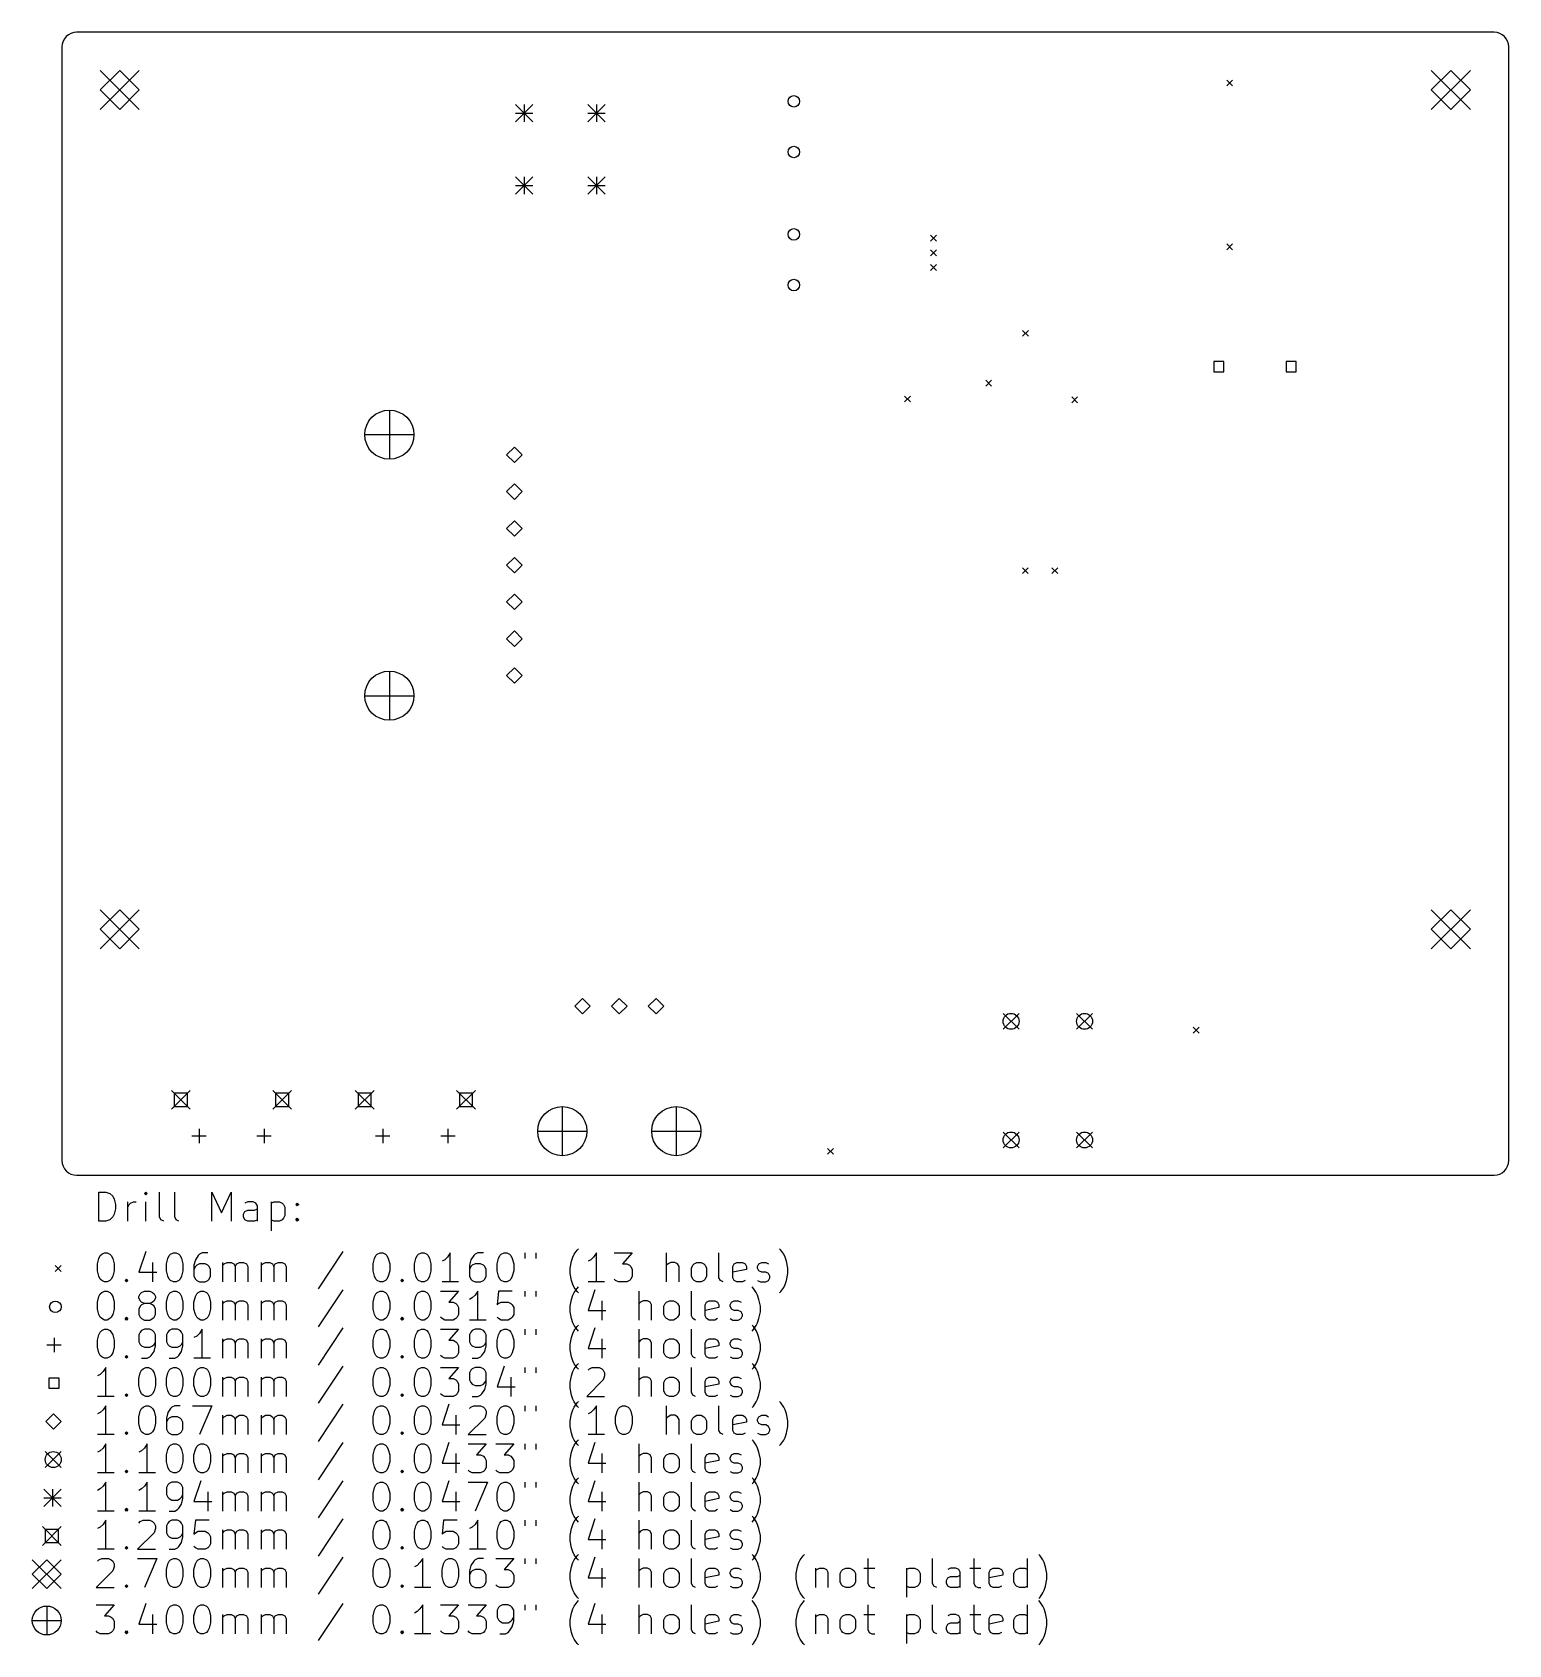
# Model space of a CAD drawing. Extents: x 8.78 to 12.8, y -7.54 to -3.15.
import ezdxf

# ---------------------------------------------------------------- set-up
doc = ezdxf.new("R2010")
doc.units = 0
doc.header["$MEASUREMENT"] = 0
doc.layers.add('BLACK', color=7, linetype='CONTINUOUS')

msp = doc.modelspace()

# ---------------------------------------------------------------- linework, layer by layer
at = {"layer": 'BLACK', "linetype": 'CONTINUOUS'}
for p, q in [((12.7553, -3.15), (8.8983, -3.15)), ((8.8583, -3.19), (8.8583, -6.22)), ((12.7953, -6.22), (12.7953, -3.19)), ((8.9626, -3.2539), (9.0689, -3.3602)), ((9.0689, -3.2539), (8.9626, -3.3602)), ((9.0157, -3.2539), (8.9626, -3.3071)), ((9.0689, -3.3071), (9.0157, -3.2539)), ((12.028, -3.28), (12.044, -3.296)), ((12.044, -3.28), (12.028, -3.296)), ((12.5846, -3.2539), (12.6909, -3.3602)), ((12.6909, -3.2539), (12.5846, -3.3602)), ((12.6378, -3.2539), (12.5846, -3.3071)), ((12.6909, -3.3071), (12.6378, -3.2539)), ((8.9626, -3.3071), (9.0157, -3.3602)), ((9.0157, -3.3602), (9.0689, -3.3071)), ((12.5846, -3.3071), (12.6378, -3.3602)), ((12.6378, -3.3602), (12.6909, -3.3071)), ((10.0925, -3.3464), (10.1395, -3.3934)), ((10.1395, -3.3464), (10.0925, -3.3934)), ((10.0925, -3.3699), (10.1395, -3.3699)), ((10.116, -3.3464), (10.116, -3.3934)), ((10.2894, -3.3464), (10.3364, -3.3934)), ((10.3364, -3.3464), (10.2894, -3.3934)), ((10.2894, -3.3699), (10.3364, -3.3699)), ((10.3129, -3.3464), (10.3129, -3.3934)), ((10.0925, -3.5432), (10.1395, -3.5902)), ((10.1395, -3.5432), (10.0925, -3.5902)), ((10.116, -3.5432), (10.116, -3.5902)), ((10.2894, -3.5432), (10.3364, -3.5902)), ((10.3364, -3.5432), (10.2894, -3.5902)), ((10.3129, -3.5432), (10.3129, -3.5902)), ((10.0925, -3.5667), (10.1395, -3.5667)), ((10.2894, -3.5667), (10.3364, -3.5667)), ((11.222, -3.702), (11.238, -3.718)), ((11.238, -3.702), (11.222, -3.718)), ((12.028, -3.726), (12.044, -3.742)), ((12.044, -3.726), (12.028, -3.742)), ((11.222, -3.742), (11.238, -3.758)), ((11.238, -3.742), (11.222, -3.758)), ((11.222, -3.782), (11.238, -3.798)), ((11.238, -3.782), (11.222, -3.798)), ((11.4725, -3.9611), (11.4885, -3.9771)), ((11.4885, -3.9611), (11.4725, -3.9771)), ((12.0203, -4.0461), (11.9924, -4.0461)), ((11.9924, -4.0461), (11.9924, -4.0739)), ((11.9924, -4.0739), (12.0203, -4.0739)), ((12.0203, -4.0739), (12.0203, -4.0461)), ((12.2171, -4.0461), (12.1893, -4.0461)), ((12.1893, -4.0461), (12.1893, -4.0739)), ((12.1893, -4.0739), (12.2171, -4.0739)), ((12.2171, -4.0739), (12.2171, -4.0461)), ((11.372, -4.097), (11.388, -4.113)), ((11.388, -4.097), (11.372, -4.113)), ((11.151, -4.14), (11.167, -4.156)), ((11.167, -4.14), (11.151, -4.156)), ((11.606, -4.142), (11.622, -4.158)), ((11.622, -4.142), (11.606, -4.158)), ((9.7493, -4.178), (9.7493, -4.3118)), ((9.6824, -4.2449), (9.8162, -4.2449)), ((10.0895, -4.279), (10.0685, -4.3)), ((10.1105, -4.3), (10.0895, -4.279)), ((10.0685, -4.3), (10.0895, -4.321)), ((10.0895, -4.321), (10.1105, -4.3)), ((10.0895, -4.379), (10.0685, -4.4)), ((10.1105, -4.4), (10.0895, -4.379)), ((10.0685, -4.4), (10.0895, -4.421)), ((10.0895, -4.421), (10.1105, -4.4)), ((10.0895, -4.479), (10.0685, -4.5)), ((10.0685, -4.5), (10.0895, -4.521)), ((10.1105, -4.5), (10.0895, -4.479)), ((10.0895, -4.521), (10.1105, -4.5)), ((10.0895, -4.579), (10.0685, -4.6)), ((10.0685, -4.6), (10.0895, -4.621)), ((10.1105, -4.6), (10.0895, -4.579)), ((10.0895, -4.621), (10.1105, -4.6)), ((11.472, -4.607), (11.488, -4.623)), ((11.488, -4.607), (11.472, -4.623)), ((11.552, -4.607), (11.568, -4.623)), ((11.568, -4.607), (11.552, -4.623)), ((10.0895, -4.679), (10.0685, -4.7)), ((10.1105, -4.7), (10.0895, -4.679)), ((10.0685, -4.7), (10.0895, -4.721)), ((10.0895, -4.721), (10.1105, -4.7)), ((10.0895, -4.779), (10.0685, -4.8)), ((10.1105, -4.8), (10.0895, -4.779)), ((10.0685, -4.8), (10.0895, -4.821)), ((10.0895, -4.821), (10.1105, -4.8)), ((9.7493, -4.8882), (9.7493, -5.022)), ((10.0895, -4.879), (10.0685, -4.9)), ((10.0685, -4.9), (10.0895, -4.921)), ((10.1105, -4.9), (10.0895, -4.879)), ((10.0895, -4.921), (10.1105, -4.9)), ((9.6824, -4.9551), (9.8162, -4.9551)), ((8.9626, -5.5374), (9.0689, -5.6437)), ((9.0689, -5.5374), (8.9626, -5.6437)), ((9.0157, -5.5374), (8.9626, -5.5906)), ((9.0689, -5.5906), (9.0157, -5.5374)), ((12.5846, -5.5374), (12.6909, -5.6437)), ((12.6909, -5.5374), (12.5846, -5.6437)), ((12.6378, -5.5374), (12.5846, -5.5906)), ((12.6909, -5.5906), (12.6378, -5.5374)), ((8.9626, -5.5906), (9.0157, -5.6437)), ((9.0157, -5.6437), (9.0689, -5.5906)), ((12.5846, -5.5906), (12.6378, -5.6437)), ((12.6378, -5.6437), (12.6909, -5.5906)), ((10.275, -5.779), (10.254, -5.8)), ((10.296, -5.8), (10.275, -5.779)), ((10.375, -5.779), (10.354, -5.8)), ((10.396, -5.8), (10.375, -5.779)), ((10.475, -5.779), (10.454, -5.8)), ((10.496, -5.8), (10.475, -5.779)), ((10.254, -5.8), (10.275, -5.821)), ((10.275, -5.821), (10.296, -5.8)), ((10.354, -5.8), (10.375, -5.821)), ((10.375, -5.821), (10.396, -5.8)), ((10.454, -5.8), (10.475, -5.821)), ((10.475, -5.821), (10.496, -5.8)), ((11.4193, -5.8195), (11.4627, -5.8628)), ((11.4627, -5.8195), (11.4193, -5.8628)), ((11.6193, -5.8195), (11.6627, -5.8628)), ((11.6627, -5.8195), (11.6193, -5.8628)), ((11.937, -5.857), (11.953, -5.873)), ((11.953, -5.857), (11.937, -5.873)), ((9.1567, -6.0291), (9.2077, -6.0801)), ((9.2077, -6.0291), (9.1567, -6.0801)), ((9.2002, -6.0365), (9.1642, -6.0365)), ((9.1642, -6.0365), (9.1642, -6.0726)), ((9.2002, -6.0726), (9.2002, -6.0365)), ((9.4323, -6.0291), (9.4833, -6.0801)), ((9.4833, -6.0291), (9.4323, -6.0801)), ((9.4758, -6.0365), (9.4398, -6.0365)), ((9.4398, -6.0365), (9.4398, -6.0726)), ((9.4758, -6.0726), (9.4758, -6.0365)), ((9.6567, -6.0291), (9.7077, -6.0801)), ((9.7077, -6.0291), (9.6567, -6.0801)), ((9.7002, -6.0365), (9.6642, -6.0365)), ((9.6642, -6.0365), (9.6642, -6.0726)), ((9.7002, -6.0726), (9.7002, -6.0365)), ((9.9323, -6.0291), (9.9833, -6.0801)), ((9.9833, -6.0291), (9.9323, -6.0801)), ((9.9758, -6.0365), (9.9398, -6.0365)), ((9.9398, -6.0365), (9.9398, -6.0726)), ((9.9758, -6.0726), (9.9758, -6.0365)), ((9.1642, -6.0726), (9.2002, -6.0726)), ((9.4398, -6.0726), (9.4758, -6.0726)), ((9.6642, -6.0726), (9.7002, -6.0726)), ((9.9398, -6.0726), (9.9758, -6.0726)), ((10.2199, -6.0732), (10.2199, -6.2071)), ((10.5301, -6.0732), (10.5301, -6.2071)), ((9.2314, -6.1335), (9.2314, -6.1725)), ((9.4086, -6.1335), (9.4086, -6.1725)), ((9.7314, -6.1335), (9.7314, -6.1725)), ((9.9086, -6.1335), (9.9086, -6.1725)), ((10.153, -6.1402), (10.2868, -6.1402)), ((10.4632, -6.1402), (10.597, -6.1402)), ((11.4193, -6.1423), (11.4627, -6.1857)), ((11.4627, -6.1423), (11.4193, -6.1857)), ((11.6193, -6.1423), (11.6627, -6.1857)), ((11.6627, -6.1423), (11.6193, -6.1857)), ((9.2119, -6.153), (9.2509, -6.153)), ((9.3891, -6.153), (9.4281, -6.153)), ((9.7119, -6.153), (9.7509, -6.153)), ((9.8891, -6.153), (9.9281, -6.153)), ((10.942, -6.187), (10.958, -6.203)), ((10.958, -6.187), (10.942, -6.203)), ((8.8983, -6.26), (12.7553, -6.26)), ((8.959, -6.3846), (8.959, -6.3059)), ((8.959, -6.3059), (8.9777, -6.3059)), ((8.9777, -6.3059), (8.989, -6.3096)), ((8.989, -6.3096), (8.9965, -6.3171)), ((8.9965, -6.3171), (9.0002, -6.3246)), ((9.0865, -6.3059), (9.0827, -6.3096)), ((9.0827, -6.3096), (9.0865, -6.3134)), ((9.0902, -6.3096), (9.0865, -6.3059)), ((9.0865, -6.3059), (9.0865, -6.3134)), ((9.0865, -6.3134), (9.0902, -6.3096)), ((9.124, -6.3734), (9.124, -6.3059)), ((9.1652, -6.3734), (9.1652, -6.3059)), ((9.2665, -6.3846), (9.2665, -6.3059)), ((9.2665, -6.3059), (9.2927, -6.3621)), ((9.2927, -6.3621), (9.319, -6.3059)), ((9.319, -6.3059), (9.319, -6.3846)), ((9.0002, -6.3246), (9.004, -6.3396)), ((9.004, -6.3509), (9.0002, -6.3659)), ((9.004, -6.3396), (9.004, -6.3509)), ((9.0377, -6.3846), (9.0377, -6.3321)), ((9.0377, -6.3471), (9.0415, -6.3396)), ((9.0415, -6.3396), (9.0452, -6.3359)), ((9.0452, -6.3359), (9.0527, -6.3321)), ((9.0527, -6.3321), (9.0602, -6.3321)), ((9.0865, -6.3846), (9.0865, -6.3321)), ((9.3527, -6.3659), (9.3564, -6.3584)), ((9.3639, -6.3321), (9.3564, -6.3359)), ((9.3564, -6.3584), (9.3639, -6.3546)), ((9.3789, -6.3321), (9.3639, -6.3321)), ((9.3639, -6.3546), (9.3827, -6.3546)), ((9.3864, -6.3359), (9.3789, -6.3321)), ((9.3827, -6.3546), (9.3902, -6.3509)), ((9.3902, -6.3434), (9.3864, -6.3359)), ((9.3902, -6.3846), (9.3902, -6.3434)), ((9.4277, -6.3321), (9.4277, -6.4108)), ((9.4277, -6.3359), (9.4352, -6.3321)), ((9.4352, -6.3321), (9.4502, -6.3321)), ((9.4502, -6.3321), (9.4577, -6.3359)), ((9.4577, -6.3359), (9.4614, -6.3396)), ((9.4614, -6.3396), (9.4652, -6.3471)), ((9.4652, -6.3471), (9.4652, -6.3696)), ((9.4952, -6.3396), (9.4989, -6.3359)), ((9.4989, -6.3434), (9.4952, -6.3396)), ((9.4989, -6.3359), (9.5027, -6.3396)), ((9.4989, -6.3359), (9.4989, -6.3434)), ((9.5027, -6.3396), (9.4989, -6.3434)), ((8.9777, -6.3846), (8.959, -6.3846)), ((8.989, -6.3809), (8.9777, -6.3846)), ((8.9965, -6.3734), (8.989, -6.3809)), ((9.0002, -6.3659), (8.9965, -6.3734)), ((9.1277, -6.3809), (9.124, -6.3734)), ((9.1352, -6.3846), (9.1277, -6.3809)), ((9.169, -6.3809), (9.1652, -6.3734)), ((9.1765, -6.3846), (9.169, -6.3809)), ((9.3527, -6.3734), (9.3527, -6.3659)), ((9.3564, -6.3809), (9.3527, -6.3734)), ((9.3639, -6.3846), (9.3564, -6.3809)), ((9.3827, -6.3846), (9.3639, -6.3846)), ((9.3902, -6.3809), (9.3827, -6.3846)), ((9.4352, -6.3846), (9.4277, -6.3809)), ((9.4502, -6.3846), (9.4352, -6.3846)), ((9.4577, -6.3809), (9.4502, -6.3846)), ((9.4614, -6.3771), (9.4577, -6.3809)), ((9.4652, -6.3696), (9.4614, -6.3771)), ((9.4952, -6.3809), (9.4989, -6.3771)), ((9.4989, -6.3846), (9.4952, -6.3809)), ((9.4989, -6.3771), (9.5027, -6.3809)), ((9.4989, -6.3771), (9.4989, -6.3846)), ((9.5027, -6.3809), (9.4989, -6.3846)), ((8.9552, -6.5012), (8.959, -6.4862)), ((8.959, -6.4862), (8.9627, -6.4787)), ((8.9627, -6.4787), (8.9665, -6.475)), ((8.9665, -6.475), (8.974, -6.4712)), ((8.974, -6.4712), (8.9815, -6.4712)), ((8.9815, -6.4712), (8.989, -6.475)), ((8.989, -6.475), (8.9927, -6.4787)), ((8.9927, -6.4787), (8.9965, -6.4862)), ((8.9965, -6.4862), (9.0002, -6.5012)), ((9.0865, -6.4675), (9.0677, -6.5237)), ((9.1427, -6.5012), (9.1465, -6.4862)), ((9.1465, -6.4862), (9.1502, -6.4787)), ((9.1502, -6.4787), (9.154, -6.475)), ((9.154, -6.475), (9.1615, -6.4712)), ((9.1615, -6.4712), (9.169, -6.4712)), ((9.169, -6.4712), (9.1765, -6.475)), ((9.1765, -6.475), (9.1802, -6.4787)), ((9.1802, -6.4787), (9.184, -6.4862)), ((9.184, -6.4862), (9.1877, -6.5012)), ((9.2215, -6.49), (9.2177, -6.505)), ((9.229, -6.4787), (9.2215, -6.49)), ((9.2327, -6.475), (9.229, -6.4787)), ((9.2402, -6.4712), (9.2327, -6.475)), ((9.2552, -6.4712), (9.2402, -6.4712)), ((9.6227, -6.4675), (9.5552, -6.5687)), ((9.7052, -6.5012), (9.7089, -6.4862)), ((9.7089, -6.4862), (9.7127, -6.4787)), ((9.7127, -6.4787), (9.7164, -6.475)), ((9.7164, -6.475), (9.7239, -6.4712)), ((9.7239, -6.4712), (9.7314, -6.4712)), ((9.7314, -6.4712), (9.7389, -6.475)), ((9.7389, -6.475), (9.7427, -6.4787)), ((9.7427, -6.4787), (9.7464, -6.4862)), ((9.7464, -6.4862), (9.7502, -6.5012)), ((9.8176, -6.5012), (9.8214, -6.4862)), ((9.8214, -6.4862), (9.8251, -6.4787)), ((9.8251, -6.4787), (9.8289, -6.475)), ((9.8289, -6.475), (9.8364, -6.4712)), ((9.8364, -6.4712), (9.8439, -6.4712)), ((9.8439, -6.4712), (9.8514, -6.475)), ((9.8514, -6.475), (9.8551, -6.4787)), ((9.8551, -6.4787), (9.8589, -6.4862)), ((9.8589, -6.4862), (9.8626, -6.5012)), ((9.9001, -6.49), (9.8926, -6.4937)), ((9.9076, -6.4825), (9.9001, -6.49)), ((9.9151, -6.4712), (9.9076, -6.4825)), ((9.9151, -6.55), (9.9151, -6.4712)), ((9.9714, -6.49), (9.9676, -6.505)), ((9.9789, -6.4787), (9.9714, -6.49)), ((9.9826, -6.475), (9.9789, -6.4787)), ((9.9901, -6.4712), (9.9826, -6.475)), ((10.0051, -6.4712), (9.9901, -6.4712)), ((10.0426, -6.5012), (10.0464, -6.4862)), ((10.0464, -6.4862), (10.0501, -6.4787)), ((10.0501, -6.4787), (10.0539, -6.475)), ((10.0539, -6.475), (10.0614, -6.4712)), ((10.0614, -6.4712), (10.0689, -6.4712)), ((10.0689, -6.4712), (10.0764, -6.475)), ((10.0764, -6.475), (10.0801, -6.4787)), ((10.0801, -6.4787), (10.0839, -6.4862)), ((10.0839, -6.4862), (10.0876, -6.5012)), ((10.1176, -6.4712), (10.1176, -6.4862)), ((10.1476, -6.4712), (10.1476, -6.4862)), ((10.2451, -6.4937), (10.2488, -6.4825)), ((10.2488, -6.4825), (10.2526, -6.475)), ((10.2526, -6.475), (10.2601, -6.4637)), ((10.2601, -6.4637), (10.2638, -6.46)), ((10.2976, -6.49), (10.2901, -6.4937)), ((10.3051, -6.4825), (10.2976, -6.49)), ((10.3126, -6.4712), (10.3051, -6.4825)), ((10.3126, -6.55), (10.3126, -6.4712)), ((10.3613, -6.4712), (10.4101, -6.4712)), ((10.4101, -6.4712), (10.3838, -6.5012)), ((10.5038, -6.55), (10.5038, -6.4712)), ((10.6463, -6.5387), (10.6463, -6.4712)), ((10.815, -6.4637), (10.8113, -6.46)), ((10.8225, -6.475), (10.815, -6.4637)), ((10.8263, -6.4825), (10.8225, -6.475)), ((10.83, -6.4937), (10.8263, -6.4825)), ((8.8403, -6.5059), (8.8563, -6.5219)), ((8.8563, -6.5059), (8.8403, -6.5219)), ((8.9552, -6.52), (8.9552, -6.5012)), ((8.959, -6.535), (8.9552, -6.52)), ((8.9627, -6.5425), (8.959, -6.535)), ((8.9965, -6.535), (8.9927, -6.5425)), ((9.0002, -6.52), (8.9965, -6.535)), ((9.0002, -6.5012), (9.0002, -6.52)), ((9.0677, -6.5237), (9.1165, -6.5237)), ((9.1052, -6.4975), (9.1052, -6.55)), ((9.1427, -6.52), (9.1427, -6.5012)), ((9.1465, -6.535), (9.1427, -6.52)), ((9.1502, -6.5425), (9.1465, -6.535)), ((9.184, -6.535), (9.1802, -6.5425)), ((9.1877, -6.52), (9.184, -6.535)), ((9.1877, -6.5012), (9.1877, -6.52)), ((9.2177, -6.505), (9.2177, -6.535)), ((9.2215, -6.5087), (9.2177, -6.5162)), ((9.2177, -6.535), (9.2215, -6.5425)), ((9.2252, -6.505), (9.2215, -6.5087)), ((9.2327, -6.5012), (9.2252, -6.505)), ((9.2477, -6.5012), (9.2327, -6.5012)), ((9.2552, -6.505), (9.2477, -6.5012)), ((9.259, -6.5087), (9.2552, -6.505)), ((9.2627, -6.5162), (9.259, -6.5087)), ((9.259, -6.5425), (9.2627, -6.535)), ((9.2627, -6.535), (9.2627, -6.5162)), ((9.2965, -6.55), (9.2965, -6.4975)), ((9.2965, -6.505), (9.3002, -6.5012)), ((9.3002, -6.5012), (9.3077, -6.4975)), ((9.3077, -6.4975), (9.319, -6.4975)), ((9.319, -6.4975), (9.3265, -6.5012)), ((9.3265, -6.5012), (9.3302, -6.5087)), ((9.3302, -6.5087), (9.334, -6.5012)), ((9.3302, -6.5087), (9.3302, -6.55)), ((9.334, -6.5012), (9.3415, -6.4975)), ((9.3415, -6.4975), (9.3527, -6.4975)), ((9.3527, -6.4975), (9.3602, -6.5012)), ((9.3602, -6.5012), (9.3639, -6.5087)), ((9.3639, -6.5087), (9.3639, -6.55)), ((9.4014, -6.55), (9.4014, -6.4975)), ((9.4014, -6.505), (9.4052, -6.5012)), ((9.4052, -6.5012), (9.4127, -6.4975)), ((9.4127, -6.4975), (9.4239, -6.4975)), ((9.4239, -6.4975), (9.4314, -6.5012)), ((9.4314, -6.5012), (9.4352, -6.5087)), ((9.4352, -6.5087), (9.4389, -6.5012)), ((9.4352, -6.5087), (9.4352, -6.55)), ((9.4389, -6.5012), (9.4464, -6.4975)), ((9.4464, -6.4975), (9.4577, -6.4975)), ((9.4577, -6.4975), (9.4652, -6.5012)), ((9.4652, -6.5012), (9.4689, -6.5087)), ((9.4689, -6.5087), (9.4689, -6.55)), ((9.7052, -6.52), (9.7052, -6.5012)), ((9.7089, -6.535), (9.7052, -6.52)), ((9.7127, -6.5425), (9.7089, -6.535)), ((9.7464, -6.535), (9.7427, -6.5425)), ((9.7502, -6.52), (9.7464, -6.535)), ((9.7502, -6.5012), (9.7502, -6.52)), ((9.8176, -6.52), (9.8176, -6.5012)), ((9.8214, -6.535), (9.8176, -6.52)), ((9.8251, -6.5425), (9.8214, -6.535)), ((9.8589, -6.535), (9.8551, -6.5425)), ((9.8626, -6.52), (9.8589, -6.535)), ((9.8626, -6.5012), (9.8626, -6.52)), ((9.9676, -6.505), (9.9676, -6.535)), ((9.9714, -6.5087), (9.9676, -6.5162)), ((9.9676, -6.535), (9.9714, -6.5425)), ((9.9751, -6.505), (9.9714, -6.5087)), ((9.9826, -6.5012), (9.9751, -6.505)), ((9.9976, -6.5012), (9.9826, -6.5012)), ((10.0051, -6.505), (9.9976, -6.5012)), ((10.0089, -6.5087), (10.0051, -6.505)), ((10.0126, -6.5162), (10.0089, -6.5087)), ((10.0089, -6.5425), (10.0126, -6.535)), ((10.0126, -6.535), (10.0126, -6.5162)), ((10.0426, -6.52), (10.0426, -6.5012)), ((10.0464, -6.535), (10.0426, -6.52)), ((10.0501, -6.5425), (10.0464, -6.535)), ((10.0839, -6.535), (10.0801, -6.5425)), ((10.0876, -6.52), (10.0839, -6.535)), ((10.0876, -6.5012), (10.0876, -6.52)), ((10.2413, -6.5125), (10.2451, -6.4937)), ((10.2413, -6.5275), (10.2413, -6.5125)), ((10.2451, -6.5462), (10.2413, -6.5275)), ((10.3838, -6.5012), (10.3951, -6.5012)), ((10.3951, -6.5012), (10.4026, -6.505)), ((10.4026, -6.505), (10.4063, -6.5087)), ((10.4063, -6.5087), (10.4101, -6.5162)), ((10.4101, -6.535), (10.4063, -6.5425)), ((10.4101, -6.5162), (10.4101, -6.535)), ((10.5076, -6.5012), (10.5038, -6.505)), ((10.5151, -6.4975), (10.5076, -6.5012)), ((10.5263, -6.4975), (10.5151, -6.4975)), ((10.5338, -6.5012), (10.5263, -6.4975)), ((10.5376, -6.5087), (10.5338, -6.5012)), ((10.5376, -6.55), (10.5376, -6.5087)), ((10.5713, -6.5125), (10.575, -6.505)), ((10.5713, -6.535), (10.5713, -6.5125)), ((10.575, -6.5425), (10.5713, -6.535)), ((10.575, -6.505), (10.5788, -6.5012)), ((10.5788, -6.5012), (10.5863, -6.4975)), ((10.5863, -6.4975), (10.5975, -6.4975)), ((10.5975, -6.4975), (10.605, -6.5012)), ((10.605, -6.5012), (10.6088, -6.505)), ((10.6088, -6.505), (10.6125, -6.5125)), ((10.6125, -6.535), (10.6088, -6.5425)), ((10.6125, -6.5125), (10.6125, -6.535)), ((10.6838, -6.5087), (10.6875, -6.5012)), ((10.6838, -6.5387), (10.6838, -6.5087)), ((10.7213, -6.5162), (10.6838, -6.5237)), ((10.6875, -6.5012), (10.695, -6.4975)), ((10.695, -6.4975), (10.71, -6.4975)), ((10.71, -6.4975), (10.7175, -6.5012)), ((10.7175, -6.5012), (10.7213, -6.5087)), ((10.7213, -6.5087), (10.7213, -6.5162)), ((10.7513, -6.5087), (10.755, -6.5012)), ((10.7513, -6.5125), (10.7513, -6.5087)), ((10.755, -6.52), (10.7513, -6.5125)), ((10.755, -6.5012), (10.7625, -6.4975)), ((10.7625, -6.5237), (10.755, -6.52)), ((10.7625, -6.4975), (10.7738, -6.4975)), ((10.7738, -6.5237), (10.7625, -6.5237)), ((10.7738, -6.4975), (10.7813, -6.5012)), ((10.7813, -6.5275), (10.7738, -6.5237)), ((10.785, -6.535), (10.7813, -6.5275)), ((10.785, -6.5387), (10.785, -6.535)), ((10.8338, -6.5125), (10.83, -6.4937)), ((10.83, -6.5462), (10.8338, -6.5275)), ((10.8338, -6.5275), (10.8338, -6.5125)), ((8.9665, -6.5462), (8.9627, -6.5425)), ((8.9627, -6.5827), (8.9665, -6.5789)), ((8.974, -6.55), (8.9665, -6.5462)), ((8.9665, -6.5789), (8.974, -6.5752)), ((8.9815, -6.55), (8.974, -6.55)), ((8.974, -6.5752), (8.9815, -6.5752)), ((8.989, -6.5462), (8.9815, -6.55)), ((8.9815, -6.5752), (8.989, -6.5789)), ((8.9927, -6.5425), (8.989, -6.5462)), ((8.989, -6.5789), (8.9927, -6.5827)), ((9.0302, -6.5462), (9.034, -6.5425)), ((9.034, -6.55), (9.0302, -6.5462)), ((9.034, -6.5425), (9.0377, -6.5462)), ((9.034, -6.5425), (9.034, -6.55)), ((9.0377, -6.5462), (9.034, -6.55)), ((9.0715, -6.5827), (9.0752, -6.5789)), ((9.0752, -6.5789), (9.0827, -6.5752)), ((9.0827, -6.5752), (9.0977, -6.5752)), ((9.0977, -6.5752), (9.1052, -6.5789)), ((9.1052, -6.5789), (9.109, -6.5827)), ((9.154, -6.5462), (9.1502, -6.5425)), ((9.1502, -6.5827), (9.154, -6.5789)), ((9.1615, -6.55), (9.154, -6.5462)), ((9.154, -6.5789), (9.1615, -6.5752)), ((9.169, -6.55), (9.1615, -6.55)), ((9.1615, -6.5752), (9.169, -6.5752)), ((9.1765, -6.5462), (9.169, -6.55)), ((9.169, -6.5752), (9.1765, -6.5789)), ((9.1802, -6.5425), (9.1765, -6.5462)), ((9.1765, -6.5789), (9.1802, -6.5827)), ((9.2215, -6.5425), (9.2252, -6.5462)), ((9.2252, -6.5462), (9.2327, -6.55)), ((9.2252, -6.5827), (9.229, -6.5789)), ((9.229, -6.5789), (9.2365, -6.5752)), ((9.2327, -6.55), (9.2477, -6.55)), ((9.2365, -6.5752), (9.244, -6.5752)), ((9.244, -6.5752), (9.2515, -6.5789)), ((9.2477, -6.55), (9.2552, -6.5462)), ((9.2515, -6.5789), (9.2552, -6.5827)), ((9.2552, -6.5462), (9.259, -6.5425)), ((9.6227, -6.5714), (9.5552, -6.6726)), ((9.7164, -6.5462), (9.7127, -6.5425)), ((9.7127, -6.5827), (9.7164, -6.5789)), ((9.7239, -6.55), (9.7164, -6.5462)), ((9.7164, -6.5789), (9.7239, -6.5752)), ((9.7314, -6.55), (9.7239, -6.55)), ((9.7239, -6.5752), (9.7314, -6.5752)), ((9.7389, -6.5462), (9.7314, -6.55)), ((9.7314, -6.5752), (9.7389, -6.5789)), ((9.7427, -6.5425), (9.7389, -6.5462)), ((9.7389, -6.5789), (9.7427, -6.5827)), ((9.7801, -6.5462), (9.7839, -6.5425)), ((9.7839, -6.55), (9.7801, -6.5462)), ((9.7839, -6.5425), (9.7876, -6.5462)), ((9.7839, -6.5425), (9.7839, -6.55)), ((9.7876, -6.5462), (9.7839, -6.55)), ((9.8289, -6.5462), (9.8251, -6.5425)), ((9.8251, -6.5827), (9.8289, -6.5789)), ((9.8364, -6.55), (9.8289, -6.5462)), ((9.8289, -6.5789), (9.8364, -6.5752)), ((9.8439, -6.55), (9.8364, -6.55)), ((9.8364, -6.5752), (9.8439, -6.5752)), ((9.8514, -6.5462), (9.8439, -6.55)), ((9.8439, -6.5752), (9.8514, -6.5789)), ((9.8551, -6.5425), (9.8514, -6.5462)), ((9.8514, -6.5789), (9.8551, -6.5827)), ((9.8889, -6.5752), (9.9376, -6.5752)), ((9.9376, -6.55), (9.8926, -6.55)), ((9.9376, -6.5752), (9.9114, -6.6051)), ((9.9714, -6.5425), (9.9751, -6.5462)), ((9.9751, -6.5462), (9.9826, -6.55)), ((9.9826, -6.55), (9.9976, -6.55)), ((9.9901, -6.5752), (9.9826, -6.5864)), ((9.9901, -6.6539), (9.9901, -6.5752)), ((9.9976, -6.55), (10.0051, -6.5462)), ((10.0051, -6.5462), (10.0089, -6.5425)), ((10.0464, -6.5752), (10.0426, -6.6126)), ((10.0839, -6.5752), (10.0464, -6.5752)), ((10.0539, -6.5462), (10.0501, -6.5425)), ((10.0614, -6.55), (10.0539, -6.5462)), ((10.0689, -6.55), (10.0614, -6.55)), ((10.0764, -6.5462), (10.0689, -6.55)), ((10.0801, -6.5425), (10.0764, -6.5462)), ((10.1176, -6.5752), (10.1176, -6.5901)), ((10.1476, -6.5752), (10.1476, -6.5901)), ((10.2488, -6.5575), (10.2451, -6.5462)), ((10.2526, -6.565), (10.2488, -6.5575)), ((10.2488, -6.5864), (10.2526, -6.5789)), ((10.2601, -6.5762), (10.2526, -6.565)), ((10.2526, -6.5789), (10.2601, -6.5677)), ((10.2601, -6.5677), (10.2638, -6.5639)), ((10.2638, -6.58), (10.2601, -6.5762)), ((10.3351, -6.55), (10.2901, -6.55)), ((10.3088, -6.5714), (10.2901, -6.6276)), ((10.3651, -6.5462), (10.3613, -6.5425)), ((10.3726, -6.55), (10.3651, -6.5462)), ((10.3951, -6.55), (10.3726, -6.55)), ((10.4026, -6.5462), (10.3951, -6.55)), ((10.4063, -6.5425), (10.4026, -6.5462)), ((10.4288, -6.6539), (10.4288, -6.5752)), ((10.5713, -6.6426), (10.5713, -6.5752)), ((10.5788, -6.5462), (10.575, -6.5425)), ((10.5863, -6.55), (10.5788, -6.5462)), ((10.5975, -6.55), (10.5863, -6.55)), ((10.605, -6.5462), (10.5975, -6.55)), ((10.6088, -6.5425), (10.605, -6.5462)), ((10.65, -6.5462), (10.6463, -6.5387)), ((10.6575, -6.55), (10.65, -6.5462)), ((10.6875, -6.5462), (10.6838, -6.5387)), ((10.695, -6.55), (10.6875, -6.5462)), ((10.71, -6.55), (10.695, -6.55)), ((10.7175, -6.5462), (10.71, -6.55)), ((10.74, -6.5677), (10.7363, -6.5639)), ((10.7475, -6.5789), (10.74, -6.5677)), ((10.7513, -6.5864), (10.7475, -6.5789)), ((10.7513, -6.5462), (10.7588, -6.55)), ((10.7588, -6.55), (10.7738, -6.55)), ((10.7738, -6.55), (10.7813, -6.5462)), ((10.7813, -6.5462), (10.785, -6.5387)), ((10.8113, -6.58), (10.815, -6.5762)), ((10.815, -6.5762), (10.8225, -6.565)), ((10.8225, -6.565), (10.8263, -6.5575)), ((10.8263, -6.5575), (10.83, -6.5462)), ((8.9552, -6.6051), (8.959, -6.5901)), ((8.9552, -6.6239), (8.9552, -6.6051)), ((8.959, -6.6389), (8.9552, -6.6239)), ((8.959, -6.5901), (8.9627, -6.5827)), ((8.9927, -6.5827), (8.9965, -6.5901)), ((8.9965, -6.5901), (9.0002, -6.6051)), ((9.0002, -6.6239), (8.9965, -6.6389)), ((9.0002, -6.6051), (9.0002, -6.6239)), ((9.0677, -6.5901), (9.0715, -6.5827)), ((9.0677, -6.5939), (9.0677, -6.5901)), ((9.0715, -6.6014), (9.0677, -6.5939)), ((9.0715, -6.6164), (9.0677, -6.6239)), ((9.0677, -6.6239), (9.0677, -6.6389)), ((9.0752, -6.6051), (9.0715, -6.6014)), ((9.0752, -6.6126), (9.0715, -6.6164)), ((9.0827, -6.6089), (9.0752, -6.6051)), ((9.0827, -6.6089), (9.0752, -6.6126)), ((9.0977, -6.6089), (9.0827, -6.6089)), ((9.1052, -6.6051), (9.0977, -6.6089)), ((9.1052, -6.6126), (9.0977, -6.6089)), ((9.109, -6.6014), (9.1052, -6.6051)), ((9.109, -6.6164), (9.1052, -6.6126)), ((9.109, -6.5827), (9.1127, -6.5901)), ((9.1127, -6.5939), (9.109, -6.6014)), ((9.1127, -6.6239), (9.109, -6.6164)), ((9.1127, -6.5901), (9.1127, -6.5939)), ((9.1127, -6.6389), (9.1127, -6.6239)), ((9.1427, -6.6051), (9.1465, -6.5901)), ((9.1427, -6.6239), (9.1427, -6.6051)), ((9.1465, -6.6389), (9.1427, -6.6239)), ((9.1465, -6.5901), (9.1502, -6.5827)), ((9.1802, -6.5827), (9.184, -6.5901)), ((9.184, -6.5901), (9.1877, -6.6051)), ((9.1877, -6.6239), (9.184, -6.6389)), ((9.1877, -6.6051), (9.1877, -6.6239)), ((9.2177, -6.6051), (9.2215, -6.5901)), ((9.2177, -6.6239), (9.2177, -6.6051)), ((9.2215, -6.6389), (9.2177, -6.6239)), ((9.2215, -6.5901), (9.2252, -6.5827)), ((9.2552, -6.5827), (9.259, -6.5901)), ((9.259, -6.5901), (9.2627, -6.6051)), ((9.2627, -6.6239), (9.259, -6.6389)), ((9.2627, -6.6051), (9.2627, -6.6239)), ((9.2965, -6.6539), (9.2965, -6.6014)), ((9.2965, -6.6089), (9.3002, -6.6051)), ((9.3002, -6.6051), (9.3077, -6.6014)), ((9.3077, -6.6014), (9.319, -6.6014)), ((9.319, -6.6014), (9.3265, -6.6051)), ((9.3265, -6.6051), (9.3302, -6.6126)), ((9.3302, -6.6126), (9.334, -6.6051)), ((9.3302, -6.6126), (9.3302, -6.6539)), ((9.334, -6.6051), (9.3415, -6.6014)), ((9.3415, -6.6014), (9.3527, -6.6014)), ((9.3527, -6.6014), (9.3602, -6.6051)), ((9.3602, -6.6051), (9.3639, -6.6126)), ((9.3639, -6.6126), (9.3639, -6.6539)), ((9.4014, -6.6539), (9.4014, -6.6014)), ((9.4014, -6.6089), (9.4052, -6.6051)), ((9.4052, -6.6051), (9.4127, -6.6014)), ((9.4127, -6.6014), (9.4239, -6.6014)), ((9.4239, -6.6014), (9.4314, -6.6051)), ((9.4314, -6.6051), (9.4352, -6.6126)), ((9.4352, -6.6126), (9.4389, -6.6051)), ((9.4352, -6.6126), (9.4352, -6.6539)), ((9.4389, -6.6051), (9.4464, -6.6014)), ((9.4464, -6.6014), (9.4577, -6.6014)), ((9.4577, -6.6014), (9.4652, -6.6051)), ((9.4652, -6.6051), (9.4689, -6.6126)), ((9.4689, -6.6126), (9.4689, -6.6539)), ((9.7052, -6.6051), (9.7089, -6.5901)), ((9.7052, -6.6239), (9.7052, -6.6051)), ((9.7089, -6.6389), (9.7052, -6.6239)), ((9.7089, -6.5901), (9.7127, -6.5827)), ((9.7427, -6.5827), (9.7464, -6.5901)), ((9.7464, -6.5901), (9.7502, -6.6051)), ((9.7502, -6.6239), (9.7464, -6.6389)), ((9.7502, -6.6051), (9.7502, -6.6239)), ((9.8176, -6.6051), (9.8214, -6.5901)), ((9.8176, -6.6239), (9.8176, -6.6051)), ((9.8214, -6.6389), (9.8176, -6.6239)), ((9.8214, -6.5901), (9.8251, -6.5827)), ((9.8551, -6.5827), (9.8589, -6.5901)), ((9.8589, -6.5901), (9.8626, -6.6051)), ((9.8626, -6.6239), (9.8589, -6.6389)), ((9.8626, -6.6051), (9.8626, -6.6239)), ((9.9114, -6.6051), (9.9226, -6.6051)), ((9.9226, -6.6051), (9.9301, -6.6089)), ((9.9301, -6.6089), (9.9339, -6.6126)), ((9.9339, -6.6126), (9.9376, -6.6201)), ((9.9376, -6.6201), (9.9376, -6.6389)), ((9.9751, -6.5939), (9.9676, -6.5976)), ((9.9826, -6.5864), (9.9751, -6.5939)), ((10.0426, -6.6126), (10.0464, -6.6089)), ((10.0464, -6.6089), (10.0539, -6.6051)), ((10.0539, -6.6051), (10.0726, -6.6051)), ((10.0726, -6.6051), (10.0801, -6.6089)), ((10.0801, -6.6089), (10.0839, -6.6126)), ((10.0839, -6.6126), (10.0876, -6.6201)), ((10.0876, -6.6201), (10.0876, -6.6389)), ((10.2413, -6.6164), (10.2451, -6.5976)), ((10.2413, -6.6314), (10.2413, -6.6164)), ((10.2451, -6.5976), (10.2488, -6.5864)), ((10.3276, -6.6014), (10.3276, -6.6539)), ((10.4326, -6.6051), (10.4288, -6.6089)), ((10.4401, -6.6014), (10.4326, -6.6051)), ((10.4513, -6.6014), (10.4401, -6.6014)), ((10.4588, -6.6051), (10.4513, -6.6014)), ((10.4626, -6.6126), (10.4588, -6.6051)), ((10.4626, -6.6539), (10.4626, -6.6126)), ((10.4963, -6.6164), (10.5001, -6.6089)), ((10.4963, -6.6389), (10.4963, -6.6164)), ((10.5001, -6.6089), (10.5038, -6.6051)), ((10.5038, -6.6051), (10.5113, -6.6014)), ((10.5113, -6.6014), (10.5226, -6.6014)), ((10.5226, -6.6014), (10.5301, -6.6051)), ((10.5301, -6.6051), (10.5338, -6.6089)), ((10.5338, -6.6089), (10.5376, -6.6164)), ((10.5376, -6.6164), (10.5376, -6.6389)), ((10.6088, -6.6126), (10.6125, -6.6051)), ((10.6088, -6.6426), (10.6088, -6.6126)), ((10.6463, -6.6201), (10.6088, -6.6276)), ((10.6125, -6.6051), (10.62, -6.6014)), ((10.62, -6.6014), (10.635, -6.6014)), ((10.635, -6.6014), (10.6425, -6.6051)), ((10.6425, -6.6051), (10.6463, -6.6126)), ((10.6463, -6.6126), (10.6463, -6.6201)), ((10.6763, -6.6126), (10.68, -6.6051)), ((10.6763, -6.6164), (10.6763, -6.6126)), ((10.68, -6.6239), (10.6763, -6.6164)), ((10.68, -6.6051), (10.6875, -6.6014)), ((10.6875, -6.6276), (10.68, -6.6239)), ((10.6875, -6.6014), (10.6988, -6.6014)), ((10.6988, -6.6014), (10.7063, -6.6051)), ((10.755, -6.5976), (10.7513, -6.5864)), ((10.7588, -6.6164), (10.755, -6.5976)), ((10.7588, -6.6314), (10.7588, -6.6164)), ((8.9627, -6.6464), (8.959, -6.6389)), ((8.9665, -6.6501), (8.9627, -6.6464)), ((8.974, -6.6539), (8.9665, -6.6501)), ((8.9815, -6.6539), (8.974, -6.6539)), ((8.989, -6.6501), (8.9815, -6.6539)), ((8.9927, -6.6464), (8.989, -6.6501)), ((8.9965, -6.6389), (8.9927, -6.6464)), ((9.0302, -6.6501), (9.034, -6.6464)), ((9.034, -6.6539), (9.0302, -6.6501)), ((9.034, -6.6464), (9.0377, -6.6501)), ((9.034, -6.6464), (9.034, -6.6539)), ((9.0377, -6.6501), (9.034, -6.6539)), ((9.0677, -6.6389), (9.0715, -6.6464)), ((9.0715, -6.6464), (9.0752, -6.6501)), ((9.0752, -6.6501), (9.0827, -6.6539)), ((9.0827, -6.6539), (9.0977, -6.6539)), ((9.0977, -6.6539), (9.1052, -6.6501)), ((9.1052, -6.6501), (9.109, -6.6464)), ((9.109, -6.6464), (9.1127, -6.6389)), ((9.1502, -6.6464), (9.1465, -6.6389)), ((9.154, -6.6501), (9.1502, -6.6464)), ((9.1615, -6.6539), (9.154, -6.6501)), ((9.169, -6.6539), (9.1615, -6.6539)), ((9.1765, -6.6501), (9.169, -6.6539)), ((9.1802, -6.6464), (9.1765, -6.6501)), ((9.184, -6.6389), (9.1802, -6.6464)), ((9.2252, -6.6464), (9.2215, -6.6389)), ((9.229, -6.6501), (9.2252, -6.6464)), ((9.2365, -6.6539), (9.229, -6.6501)), ((9.244, -6.6539), (9.2365, -6.6539)), ((9.2515, -6.6501), (9.244, -6.6539)), ((9.2552, -6.6464), (9.2515, -6.6501)), ((9.259, -6.6389), (9.2552, -6.6464)), ((9.7127, -6.6464), (9.7089, -6.6389)), ((9.7164, -6.6501), (9.7127, -6.6464)), ((9.7239, -6.6539), (9.7164, -6.6501)), ((9.7314, -6.6539), (9.7239, -6.6539)), ((9.7389, -6.6501), (9.7314, -6.6539)), ((9.7427, -6.6464), (9.7389, -6.6501)), ((9.7464, -6.6389), (9.7427, -6.6464)), ((9.7801, -6.6501), (9.7839, -6.6464)), ((9.7839, -6.6539), (9.7801, -6.6501)), ((9.7839, -6.6464), (9.7876, -6.6501)), ((9.7839, -6.6464), (9.7839, -6.6539)), ((9.7876, -6.6501), (9.7839, -6.6539)), ((9.8251, -6.6464), (9.8214, -6.6389)), ((9.8289, -6.6501), (9.8251, -6.6464)), ((9.8364, -6.6539), (9.8289, -6.6501)), ((9.8439, -6.6539), (9.8364, -6.6539)), ((9.8514, -6.6501), (9.8439, -6.6539)), ((9.8551, -6.6464), (9.8514, -6.6501)), ((9.8589, -6.6389), (9.8551, -6.6464)), ((9.8926, -6.6501), (9.8889, -6.6464)), ((9.9001, -6.6539), (9.8926, -6.6501)), ((9.9226, -6.6539), (9.9001, -6.6539)), ((9.9301, -6.6501), (9.9226, -6.6539)), ((9.9339, -6.6464), (9.9301, -6.6501)), ((9.9376, -6.6389), (9.9339, -6.6464)), ((10.0126, -6.6539), (9.9676, -6.6539)), ((10.0464, -6.6501), (10.0426, -6.6464)), ((10.0539, -6.6539), (10.0464, -6.6501)), ((10.0726, -6.6539), (10.0539, -6.6539)), ((10.0801, -6.6501), (10.0726, -6.6539)), ((10.0839, -6.6464), (10.0801, -6.6501)), ((10.0876, -6.6389), (10.0839, -6.6464)), ((10.2451, -6.6501), (10.2413, -6.6314)), ((10.2488, -6.6614), (10.2451, -6.6501)), ((10.2526, -6.6689), (10.2488, -6.6614)), ((10.2601, -6.6801), (10.2526, -6.6689)), ((10.2601, -6.6716), (10.2638, -6.6678)), ((10.2901, -6.6276), (10.3388, -6.6276)), ((10.5001, -6.6464), (10.4963, -6.6389)), ((10.5038, -6.6501), (10.5001, -6.6464)), ((10.5113, -6.6539), (10.5038, -6.6501)), ((10.5226, -6.6539), (10.5113, -6.6539)), ((10.5301, -6.6501), (10.5226, -6.6539)), ((10.5338, -6.6464), (10.5301, -6.6501)), ((10.5376, -6.6389), (10.5338, -6.6464)), ((10.575, -6.6501), (10.5713, -6.6426)), ((10.5825, -6.6539), (10.575, -6.6501)), ((10.6125, -6.6501), (10.6088, -6.6426)), ((10.62, -6.6539), (10.6125, -6.6501)), ((10.635, -6.6539), (10.62, -6.6539)), ((10.6425, -6.6501), (10.635, -6.6539)), ((10.6763, -6.6501), (10.6838, -6.6539)), ((10.6838, -6.6539), (10.6988, -6.6539)), ((10.6988, -6.6276), (10.6875, -6.6276)), ((10.7063, -6.6314), (10.6988, -6.6276)), ((10.6988, -6.6539), (10.7063, -6.6501)), ((10.71, -6.6389), (10.7063, -6.6314)), ((10.7063, -6.6501), (10.71, -6.6426)), ((10.71, -6.6426), (10.71, -6.6389)), ((10.74, -6.6716), (10.7363, -6.6678)), ((10.74, -6.6801), (10.7475, -6.6689)), ((10.7475, -6.6689), (10.7513, -6.6614)), ((10.7513, -6.6614), (10.755, -6.6501)), ((10.755, -6.6501), (10.7588, -6.6314)), ((8.8368, -6.7023), (8.8368, -6.7413)), ((8.9552, -6.7091), (8.959, -6.6941)), ((8.9552, -6.7278), (8.9552, -6.7091)), ((8.959, -6.6941), (8.9627, -6.6866)), ((8.9627, -6.6866), (8.9665, -6.6828)), ((8.9665, -6.6828), (8.974, -6.6791)), ((8.974, -6.6791), (8.9815, -6.6791)), ((8.9815, -6.6791), (8.989, -6.6828)), ((8.989, -6.6828), (8.9927, -6.6866)), ((8.9927, -6.6866), (8.9965, -6.6941)), ((8.9965, -6.6941), (9.0002, -6.7091)), ((9.0002, -6.7091), (9.0002, -6.7278)), ((9.0715, -6.6866), (9.0677, -6.6941)), ((9.0677, -6.6941), (9.0677, -6.7128)), ((9.0752, -6.6828), (9.0715, -6.6866)), ((9.0827, -6.6791), (9.0752, -6.6828)), ((9.0977, -6.6791), (9.0827, -6.6791)), ((9.1052, -6.6828), (9.0977, -6.6791)), ((9.109, -6.6866), (9.1052, -6.6828)), ((9.1127, -6.6941), (9.109, -6.6866)), ((9.1127, -6.7241), (9.1127, -6.6941)), ((9.1465, -6.6866), (9.1427, -6.6941)), ((9.1427, -6.6941), (9.1427, -6.7128)), ((9.1502, -6.6828), (9.1465, -6.6866)), ((9.1577, -6.6791), (9.1502, -6.6828)), ((9.1727, -6.6791), (9.1577, -6.6791)), ((9.1802, -6.6828), (9.1727, -6.6791)), ((9.184, -6.6866), (9.1802, -6.6828)), ((9.1877, -6.6941), (9.184, -6.6866)), ((9.1877, -6.7241), (9.1877, -6.6941)), ((9.2252, -6.6978), (9.2177, -6.7016)), ((9.2327, -6.6903), (9.2252, -6.6978)), ((9.2402, -6.6791), (9.2327, -6.6903)), ((9.2402, -6.7578), (9.2402, -6.6791)), ((9.2965, -6.7578), (9.2965, -6.7053)), ((9.2965, -6.7128), (9.3002, -6.7091)), ((9.3002, -6.7091), (9.3077, -6.7053)), ((9.3077, -6.7053), (9.319, -6.7053)), ((9.319, -6.7053), (9.3265, -6.7091)), ((9.3265, -6.7091), (9.3302, -6.7166)), ((9.3302, -6.7166), (9.334, -6.7091)), ((9.334, -6.7091), (9.3415, -6.7053)), ((9.3415, -6.7053), (9.3527, -6.7053)), ((9.3527, -6.7053), (9.3602, -6.7091)), ((9.3602, -6.7091), (9.3639, -6.7166)), ((9.4014, -6.7578), (9.4014, -6.7053)), ((9.4014, -6.7128), (9.4052, -6.7091)), ((9.4052, -6.7091), (9.4127, -6.7053)), ((9.4127, -6.7053), (9.4239, -6.7053)), ((9.4239, -6.7053), (9.4314, -6.7091)), ((9.4314, -6.7091), (9.4352, -6.7166)), ((9.4352, -6.7166), (9.4389, -6.7091)), ((9.4389, -6.7091), (9.4464, -6.7053)), ((9.4464, -6.7053), (9.4577, -6.7053)), ((9.4577, -6.7053), (9.4652, -6.7091)), ((9.4652, -6.7091), (9.4689, -6.7166)), ((9.6227, -6.6753), (9.5552, -6.7766)), ((9.7052, -6.7091), (9.7089, -6.6941)), ((9.7052, -6.7278), (9.7052, -6.7091)), ((9.7089, -6.6941), (9.7127, -6.6866)), ((9.7127, -6.6866), (9.7164, -6.6828)), ((9.7164, -6.6828), (9.7239, -6.6791)), ((9.7239, -6.6791), (9.7314, -6.6791)), ((9.7314, -6.6791), (9.7389, -6.6828)), ((9.7389, -6.6828), (9.7427, -6.6866)), ((9.7427, -6.6866), (9.7464, -6.6941)), ((9.7464, -6.6941), (9.7502, -6.7091)), ((9.7502, -6.7091), (9.7502, -6.7278)), ((9.8176, -6.7091), (9.8214, -6.6941)), ((9.8176, -6.7278), (9.8176, -6.7091)), ((9.8214, -6.6941), (9.8251, -6.6866)), ((9.8251, -6.6866), (9.8289, -6.6828)), ((9.8289, -6.6828), (9.8364, -6.6791)), ((9.8364, -6.6791), (9.8439, -6.6791)), ((9.8439, -6.6791), (9.8514, -6.6828)), ((9.8514, -6.6828), (9.8551, -6.6866)), ((9.8551, -6.6866), (9.8589, -6.6941)), ((9.8589, -6.6941), (9.8626, -6.7091)), ((9.8626, -6.7091), (9.8626, -6.7278)), ((9.8889, -6.6791), (9.9376, -6.6791)), ((9.9376, -6.6791), (9.9114, -6.7091)), ((9.9114, -6.7091), (9.9226, -6.7091)), ((9.9226, -6.7091), (9.9301, -6.7128)), ((9.9714, -6.6866), (9.9676, -6.6941)), ((9.9676, -6.6941), (9.9676, -6.7128)), ((9.9751, -6.6828), (9.9714, -6.6866)), ((9.9826, -6.6791), (9.9751, -6.6828)), ((9.9976, -6.6791), (9.9826, -6.6791)), ((10.0051, -6.6828), (9.9976, -6.6791)), ((10.0089, -6.6866), (10.0051, -6.6828)), ((10.0126, -6.6941), (10.0089, -6.6866)), ((10.0126, -6.7241), (10.0126, -6.6941)), ((10.0426, -6.7091), (10.0464, -6.6941)), ((10.0426, -6.7278), (10.0426, -6.7091)), ((10.0464, -6.6941), (10.0501, -6.6866)), ((10.0501, -6.6866), (10.0539, -6.6828)), ((10.0539, -6.6828), (10.0614, -6.6791)), ((10.0614, -6.6791), (10.0689, -6.6791)), ((10.0689, -6.6791), (10.0764, -6.6828)), ((10.0764, -6.6828), (10.0801, -6.6866)), ((10.0801, -6.6866), (10.0839, -6.6941)), ((10.0839, -6.6941), (10.0876, -6.7091)), ((10.0876, -6.7091), (10.0876, -6.7278)), ((10.1176, -6.6791), (10.1176, -6.6941)), ((10.1476, -6.6791), (10.1476, -6.6941)), ((10.2413, -6.7203), (10.2451, -6.7016)), ((10.2451, -6.7016), (10.2488, -6.6903)), ((10.2488, -6.6903), (10.2526, -6.6828)), ((10.2526, -6.6828), (10.2601, -6.6716)), ((10.2638, -6.6839), (10.2601, -6.6801)), ((10.3088, -6.6753), (10.2901, -6.7316)), ((10.3276, -6.7053), (10.3276, -6.7578)), ((10.4288, -6.7578), (10.4288, -6.6791)), ((10.4326, -6.7091), (10.4288, -6.7128)), ((10.4401, -6.7053), (10.4326, -6.7091)), ((10.4513, -6.7053), (10.4401, -6.7053)), ((10.4588, -6.7091), (10.4513, -6.7053)), ((10.4626, -6.7166), (10.4588, -6.7091)), ((10.5001, -6.7128), (10.5038, -6.7091)), ((10.5038, -6.7091), (10.5113, -6.7053)), ((10.5113, -6.7053), (10.5226, -6.7053)), ((10.5226, -6.7053), (10.5301, -6.7091)), ((10.5301, -6.7091), (10.5338, -6.7128)), ((10.5713, -6.7466), (10.5713, -6.6791)), ((10.6088, -6.7166), (10.6125, -6.7091)), ((10.6125, -6.7091), (10.62, -6.7053)), ((10.62, -6.7053), (10.635, -6.7053)), ((10.635, -6.7053), (10.6425, -6.7091)), ((10.6425, -6.7091), (10.6463, -6.7166)), ((10.6763, -6.7166), (10.68, -6.7091)), ((10.68, -6.7091), (10.6875, -6.7053)), ((10.6875, -6.7053), (10.6988, -6.7053)), ((10.6988, -6.7053), (10.7063, -6.7091)), ((10.7363, -6.6839), (10.74, -6.6801)), ((10.7475, -6.6828), (10.74, -6.6716)), ((10.7513, -6.6903), (10.7475, -6.6828)), ((10.755, -6.7016), (10.7513, -6.6903)), ((10.7588, -6.7203), (10.755, -6.7016)), ((8.8173, -6.7218), (8.8563, -6.7218)), ((8.959, -6.7428), (8.9552, -6.7278)), ((8.9627, -6.7503), (8.959, -6.7428)), ((8.9665, -6.7541), (8.9627, -6.7503)), ((8.974, -6.7578), (8.9665, -6.7541)), ((8.989, -6.7541), (8.9815, -6.7578)), ((8.9927, -6.7503), (8.989, -6.7541)), ((8.9965, -6.7428), (8.9927, -6.7503)), ((9.0002, -6.7278), (8.9965, -6.7428)), ((9.0302, -6.7541), (9.034, -6.7503)), ((9.034, -6.7578), (9.0302, -6.7541)), ((9.034, -6.7503), (9.0377, -6.7541)), ((9.034, -6.7503), (9.034, -6.7578)), ((9.0377, -6.7541), (9.034, -6.7578)), ((9.0677, -6.7128), (9.0715, -6.7203)), ((9.0715, -6.7203), (9.0752, -6.7241)), ((9.0752, -6.7241), (9.0827, -6.7278)), ((9.0827, -6.7278), (9.0977, -6.7278)), ((9.0902, -6.7578), (9.0977, -6.7541)), ((9.0977, -6.7278), (9.1052, -6.7241)), ((9.0977, -6.7541), (9.1015, -6.7503)), ((9.1015, -6.7503), (9.109, -6.7391)), ((9.1052, -6.7241), (9.109, -6.7203)), ((9.109, -6.7203), (9.1127, -6.7128)), ((9.109, -6.7391), (9.1127, -6.7241)), ((9.1427, -6.7128), (9.1465, -6.7203)), ((9.1465, -6.7203), (9.1502, -6.7241)), ((9.1502, -6.7241), (9.1577, -6.7278)), ((9.1577, -6.7278), (9.1727, -6.7278)), ((9.1652, -6.7578), (9.1727, -6.7541)), ((9.1727, -6.7278), (9.1802, -6.7241)), ((9.1727, -6.7541), (9.1765, -6.7503)), ((9.1765, -6.7503), (9.184, -6.7391)), ((9.1802, -6.7241), (9.184, -6.7203)), ((9.184, -6.7203), (9.1877, -6.7128)), ((9.184, -6.7391), (9.1877, -6.7241)), ((9.3302, -6.7166), (9.3302, -6.7578)), ((9.3639, -6.7166), (9.3639, -6.7578)), ((9.4352, -6.7166), (9.4352, -6.7578)), ((9.4689, -6.7166), (9.4689, -6.7578)), ((9.7089, -6.7428), (9.7052, -6.7278)), ((9.7127, -6.7503), (9.7089, -6.7428)), ((9.7164, -6.7541), (9.7127, -6.7503)), ((9.7239, -6.7578), (9.7164, -6.7541)), ((9.7389, -6.7541), (9.7314, -6.7578)), ((9.7427, -6.7503), (9.7389, -6.7541)), ((9.7464, -6.7428), (9.7427, -6.7503)), ((9.7502, -6.7278), (9.7464, -6.7428)), ((9.7801, -6.7541), (9.7839, -6.7503)), ((9.7839, -6.7578), (9.7801, -6.7541)), ((9.7839, -6.7503), (9.7876, -6.7541)), ((9.7839, -6.7503), (9.7839, -6.7578)), ((9.7876, -6.7541), (9.7839, -6.7578)), ((9.8214, -6.7428), (9.8176, -6.7278)), ((9.8251, -6.7503), (9.8214, -6.7428)), ((9.8289, -6.7541), (9.8251, -6.7503)), ((9.8364, -6.7578), (9.8289, -6.7541)), ((9.8514, -6.7541), (9.8439, -6.7578)), ((9.8551, -6.7503), (9.8514, -6.7541)), ((9.8589, -6.7428), (9.8551, -6.7503)), ((9.8626, -6.7278), (9.8589, -6.7428)), ((9.8926, -6.7541), (9.8889, -6.7503)), ((9.9001, -6.7578), (9.8926, -6.7541)), ((9.9301, -6.7541), (9.9226, -6.7578)), ((9.9301, -6.7128), (9.9339, -6.7166)), ((9.9339, -6.7503), (9.9301, -6.7541)), ((9.9339, -6.7166), (9.9376, -6.7241)), ((9.9376, -6.7428), (9.9339, -6.7503)), ((9.9376, -6.7241), (9.9376, -6.7428)), ((9.9676, -6.7128), (9.9714, -6.7203)), ((9.9714, -6.7203), (9.9751, -6.7241)), ((9.9751, -6.7241), (9.9826, -6.7278)), ((9.9826, -6.7278), (9.9976, -6.7278)), ((9.9901, -6.7578), (9.9976, -6.7541)), ((9.9976, -6.7278), (10.0051, -6.7241)), ((9.9976, -6.7541), (10.0014, -6.7503)), ((10.0014, -6.7503), (10.0089, -6.7391)), ((10.0051, -6.7241), (10.0089, -6.7203)), ((10.0089, -6.7203), (10.0126, -6.7128)), ((10.0089, -6.7391), (10.0126, -6.7241)), ((10.0464, -6.7428), (10.0426, -6.7278)), ((10.0501, -6.7503), (10.0464, -6.7428)), ((10.0539, -6.7541), (10.0501, -6.7503)), ((10.0614, -6.7578), (10.0539, -6.7541)), ((10.0764, -6.7541), (10.0689, -6.7578)), ((10.0801, -6.7503), (10.0764, -6.7541)), ((10.0839, -6.7428), (10.0801, -6.7503)), ((10.0876, -6.7278), (10.0839, -6.7428)), ((10.2413, -6.7353), (10.2413, -6.7203)), ((10.2451, -6.7541), (10.2413, -6.7353)), ((10.2488, -6.7653), (10.2451, -6.7541)), ((10.2901, -6.7316), (10.3388, -6.7316)), ((10.4626, -6.7578), (10.4626, -6.7166)), ((10.4963, -6.7203), (10.5001, -6.7128)), ((10.4963, -6.7428), (10.4963, -6.7203)), ((10.5001, -6.7503), (10.4963, -6.7428)), ((10.5038, -6.7541), (10.5001, -6.7503)), ((10.5113, -6.7578), (10.5038, -6.7541)), ((10.5301, -6.7541), (10.5226, -6.7578)), ((10.5338, -6.7503), (10.5301, -6.7541)), ((10.5338, -6.7128), (10.5376, -6.7203)), ((10.5376, -6.7428), (10.5338, -6.7503)), ((10.5376, -6.7203), (10.5376, -6.7428)), ((10.575, -6.7541), (10.5713, -6.7466)), ((10.5825, -6.7578), (10.575, -6.7541)), ((10.6088, -6.7466), (10.6088, -6.7166)), ((10.6463, -6.7241), (10.6088, -6.7316)), ((10.6125, -6.7541), (10.6088, -6.7466)), ((10.62, -6.7578), (10.6125, -6.7541)), ((10.6425, -6.7541), (10.635, -6.7578)), ((10.6463, -6.7166), (10.6463, -6.7241)), ((10.6763, -6.7203), (10.6763, -6.7166)), ((10.68, -6.7278), (10.6763, -6.7203)), ((10.6763, -6.7541), (10.6838, -6.7578)), ((10.6875, -6.7316), (10.68, -6.7278)), ((10.6988, -6.7316), (10.6875, -6.7316)), ((10.7063, -6.7353), (10.6988, -6.7316)), ((10.6988, -6.7578), (10.7063, -6.7541)), ((10.71, -6.7428), (10.7063, -6.7353)), ((10.7063, -6.7541), (10.71, -6.7466)), ((10.71, -6.7466), (10.71, -6.7428)), ((10.7513, -6.7653), (10.755, -6.7541)), ((10.755, -6.7541), (10.7588, -6.7353)), ((10.7588, -6.7353), (10.7588, -6.7203)), ((8.9702, -6.7943), (8.9627, -6.8018)), ((8.9777, -6.783), (8.9702, -6.7943)), ((8.9815, -6.7578), (8.974, -6.7578)), ((8.9777, -6.8618), (8.9777, -6.783)), ((9.0677, -6.813), (9.0715, -6.798)), ((9.0715, -6.798), (9.0752, -6.7905)), ((9.0752, -6.7578), (9.0902, -6.7578)), ((9.0752, -6.7905), (9.079, -6.7868)), ((9.079, -6.7868), (9.0865, -6.783)), ((9.0865, -6.783), (9.094, -6.783)), ((9.094, -6.783), (9.1015, -6.7868)), ((9.1015, -6.7868), (9.1052, -6.7905)), ((9.1052, -6.7905), (9.109, -6.798)), ((9.109, -6.798), (9.1127, -6.813)), ((9.1427, -6.813), (9.1465, -6.798)), ((9.1465, -6.798), (9.1502, -6.7905)), ((9.1502, -6.7578), (9.1652, -6.7578)), ((9.1502, -6.7905), (9.154, -6.7868)), ((9.154, -6.7868), (9.1615, -6.783)), ((9.1615, -6.783), (9.169, -6.783)), ((9.169, -6.783), (9.1765, -6.7868)), ((9.1765, -6.7868), (9.1802, -6.7905)), ((9.1802, -6.7905), (9.184, -6.798)), ((9.184, -6.798), (9.1877, -6.813)), ((9.2627, -6.7578), (9.2177, -6.7578)), ((9.2177, -6.813), (9.2215, -6.798)), ((9.2215, -6.798), (9.2252, -6.7905)), ((9.2252, -6.7905), (9.229, -6.7868)), ((9.229, -6.7868), (9.2365, -6.783)), ((9.2365, -6.783), (9.244, -6.783)), ((9.244, -6.783), (9.2515, -6.7868)), ((9.2515, -6.7868), (9.2552, -6.7905)), ((9.2552, -6.7905), (9.259, -6.798)), ((9.259, -6.798), (9.2627, -6.813)), ((9.6227, -6.7793), (9.5552, -6.8805)), ((9.7052, -6.813), (9.7089, -6.798)), ((9.7089, -6.798), (9.7127, -6.7905)), ((9.7127, -6.7905), (9.7164, -6.7868)), ((9.7164, -6.7868), (9.7239, -6.783)), ((9.7314, -6.7578), (9.7239, -6.7578)), ((9.7239, -6.783), (9.7314, -6.783)), ((9.7314, -6.783), (9.7389, -6.7868)), ((9.7389, -6.7868), (9.7427, -6.7905)), ((9.7427, -6.7905), (9.7464, -6.798)), ((9.7464, -6.798), (9.7502, -6.813)), ((9.8176, -6.813), (9.8214, -6.798)), ((9.8214, -6.798), (9.8251, -6.7905)), ((9.8251, -6.7905), (9.8289, -6.7868)), ((9.8289, -6.7868), (9.8364, -6.783)), ((9.8439, -6.7578), (9.8364, -6.7578)), ((9.8364, -6.783), (9.8439, -6.783)), ((9.8439, -6.783), (9.8514, -6.7868)), ((9.8514, -6.7868), (9.8551, -6.7905)), ((9.8551, -6.7905), (9.8589, -6.798)), ((9.8589, -6.798), (9.8626, -6.813)), ((9.8889, -6.783), (9.9376, -6.783)), ((9.9226, -6.7578), (9.9001, -6.7578)), ((9.9376, -6.783), (9.9114, -6.813)), ((9.9714, -6.7905), (9.9676, -6.798)), ((9.9676, -6.798), (9.9676, -6.8168)), ((9.9751, -6.7868), (9.9714, -6.7905)), ((9.9751, -6.7578), (9.9901, -6.7578)), ((9.9826, -6.783), (9.9751, -6.7868)), ((9.9976, -6.783), (9.9826, -6.783)), ((10.0051, -6.7868), (9.9976, -6.783)), ((10.0089, -6.7905), (10.0051, -6.7868)), ((10.0126, -6.798), (10.0089, -6.7905)), ((10.0126, -6.828), (10.0126, -6.798)), ((10.0614, -6.7793), (10.0426, -6.8355)), ((10.0689, -6.7578), (10.0614, -6.7578)), ((10.1176, -6.783), (10.1176, -6.798)), ((10.1476, -6.783), (10.1476, -6.798)), ((10.2451, -6.8055), (10.2488, -6.7943)), ((10.2526, -6.7728), (10.2488, -6.7653)), ((10.2488, -6.7943), (10.2526, -6.7868)), ((10.2601, -6.7841), (10.2526, -6.7728)), ((10.2526, -6.7868), (10.2601, -6.7755)), ((10.2601, -6.7755), (10.2638, -6.7718)), ((10.2638, -6.7878), (10.2601, -6.7841)), ((10.2901, -6.7905), (10.2938, -6.7868)), ((10.2938, -6.7868), (10.3013, -6.783)), ((10.3013, -6.783), (10.3201, -6.783)), ((10.3201, -6.783), (10.3276, -6.7868)), ((10.3276, -6.7868), (10.3313, -6.7905)), ((10.3313, -6.7905), (10.3351, -6.798)), ((10.3351, -6.798), (10.3351, -6.8055)), ((10.4288, -6.8618), (10.4288, -6.783)), ((10.5226, -6.7578), (10.5113, -6.7578)), ((10.5713, -6.8505), (10.5713, -6.783)), ((10.635, -6.7578), (10.62, -6.7578)), ((10.6838, -6.7578), (10.6988, -6.7578)), ((10.74, -6.7755), (10.7363, -6.7718)), ((10.7363, -6.7878), (10.74, -6.7841)), ((10.74, -6.7841), (10.7475, -6.7728)), ((10.7475, -6.7868), (10.74, -6.7755)), ((10.7475, -6.7728), (10.7513, -6.7653)), ((10.7513, -6.7943), (10.7475, -6.7868)), ((10.755, -6.8055), (10.7513, -6.7943)), ((8.8506, -6.8118), (8.8227, -6.8118)), ((8.8227, -6.8118), (8.8227, -6.8397)), ((8.8227, -6.8397), (8.8506, -6.8397)), ((8.8506, -6.8397), (8.8506, -6.8118)), ((8.9627, -6.8018), (8.9552, -6.8055)), ((9.0677, -6.8318), (9.0677, -6.813)), ((9.0715, -6.8468), (9.0677, -6.8318)), ((9.1127, -6.8318), (9.109, -6.8468)), ((9.1127, -6.813), (9.1127, -6.8318)), ((9.1427, -6.8318), (9.1427, -6.813)), ((9.1465, -6.8468), (9.1427, -6.8318)), ((9.1877, -6.8318), (9.184, -6.8468)), ((9.1877, -6.813), (9.1877, -6.8318)), ((9.2177, -6.8318), (9.2177, -6.813)), ((9.2215, -6.8468), (9.2177, -6.8318)), ((9.2627, -6.8318), (9.259, -6.8468)), ((9.2627, -6.813), (9.2627, -6.8318)), ((9.2965, -6.8618), (9.2965, -6.8093)), ((9.2965, -6.8168), (9.3002, -6.813)), ((9.3002, -6.813), (9.3077, -6.8093)), ((9.3077, -6.8093), (9.319, -6.8093)), ((9.319, -6.8093), (9.3265, -6.813)), ((9.3265, -6.813), (9.3302, -6.8205)), ((9.3302, -6.8205), (9.334, -6.813)), ((9.3302, -6.8205), (9.3302, -6.8618)), ((9.334, -6.813), (9.3415, -6.8093)), ((9.3415, -6.8093), (9.3527, -6.8093)), ((9.3527, -6.8093), (9.3602, -6.813)), ((9.3602, -6.813), (9.3639, -6.8205)), ((9.3639, -6.8205), (9.3639, -6.8618)), ((9.4014, -6.8618), (9.4014, -6.8093)), ((9.4014, -6.8168), (9.4052, -6.813)), ((9.4052, -6.813), (9.4127, -6.8093)), ((9.4127, -6.8093), (9.4239, -6.8093)), ((9.4239, -6.8093), (9.4314, -6.813)), ((9.4314, -6.813), (9.4352, -6.8205)), ((9.4352, -6.8205), (9.4389, -6.813)), ((9.4352, -6.8205), (9.4352, -6.8618)), ((9.4389, -6.813), (9.4464, -6.8093)), ((9.4464, -6.8093), (9.4577, -6.8093)), ((9.4577, -6.8093), (9.4652, -6.813)), ((9.4652, -6.813), (9.4689, -6.8205)), ((9.4689, -6.8205), (9.4689, -6.8618)), ((9.7052, -6.8318), (9.7052, -6.813)), ((9.7089, -6.8468), (9.7052, -6.8318)), ((9.7502, -6.8318), (9.7464, -6.8468)), ((9.7502, -6.813), (9.7502, -6.8318)), ((9.8176, -6.8318), (9.8176, -6.813)), ((9.8214, -6.8468), (9.8176, -6.8318)), ((9.8626, -6.8318), (9.8589, -6.8468)), ((9.8626, -6.813), (9.8626, -6.8318)), ((9.9114, -6.813), (9.9226, -6.813)), ((9.9226, -6.813), (9.9301, -6.8168)), ((9.9301, -6.8168), (9.9339, -6.8205)), ((9.9339, -6.8205), (9.9376, -6.828)), ((9.9376, -6.828), (9.9376, -6.8468)), ((9.9676, -6.8168), (9.9714, -6.8243)), ((9.9714, -6.8243), (9.9751, -6.828)), ((9.9751, -6.828), (9.9826, -6.8318)), ((9.9826, -6.8318), (9.9976, -6.8318)), ((9.9976, -6.8318), (10.0051, -6.828)), ((10.0014, -6.8543), (10.0089, -6.843)), ((10.0051, -6.828), (10.0089, -6.8243)), ((10.0089, -6.8243), (10.0126, -6.8168)), ((10.0089, -6.843), (10.0126, -6.828)), ((10.0426, -6.8355), (10.0914, -6.8355)), ((10.0801, -6.8093), (10.0801, -6.8618)), ((10.2413, -6.8243), (10.2451, -6.8055)), ((10.2413, -6.8393), (10.2413, -6.8243)), ((10.2451, -6.858), (10.2413, -6.8393)), ((10.3313, -6.8168), (10.2863, -6.8618)), ((10.3351, -6.8055), (10.3313, -6.8168)), ((10.4326, -6.813), (10.4288, -6.8168)), ((10.4401, -6.8093), (10.4326, -6.813)), ((10.4513, -6.8093), (10.4401, -6.8093)), ((10.4588, -6.813), (10.4513, -6.8093)), ((10.4626, -6.8205), (10.4588, -6.813)), ((10.4626, -6.8618), (10.4626, -6.8205)), ((10.4963, -6.8243), (10.5001, -6.8168)), ((10.4963, -6.8468), (10.4963, -6.8243)), ((10.5001, -6.8168), (10.5038, -6.813)), ((10.5038, -6.813), (10.5113, -6.8093)), ((10.5113, -6.8093), (10.5226, -6.8093)), ((10.5226, -6.8093), (10.5301, -6.813)), ((10.5301, -6.813), (10.5338, -6.8168)), ((10.5338, -6.8168), (10.5376, -6.8243)), ((10.5376, -6.8243), (10.5376, -6.8468)), ((10.6088, -6.8205), (10.6125, -6.813)), ((10.6088, -6.8505), (10.6088, -6.8205)), ((10.6463, -6.828), (10.6088, -6.8355)), ((10.6125, -6.813), (10.62, -6.8093)), ((10.62, -6.8093), (10.635, -6.8093)), ((10.635, -6.8093), (10.6425, -6.813)), ((10.6425, -6.813), (10.6463, -6.8205)), ((10.6463, -6.8205), (10.6463, -6.828)), ((10.6763, -6.8205), (10.68, -6.813)), ((10.6763, -6.8243), (10.6763, -6.8205)), ((10.68, -6.8318), (10.6763, -6.8243)), ((10.68, -6.813), (10.6875, -6.8093)), ((10.6875, -6.8355), (10.68, -6.8318)), ((10.6875, -6.8093), (10.6988, -6.8093)), ((10.6988, -6.8355), (10.6875, -6.8355)), ((10.6988, -6.8093), (10.7063, -6.813)), ((10.7063, -6.8393), (10.6988, -6.8355)), ((10.71, -6.8468), (10.7063, -6.8393)), ((10.7588, -6.8243), (10.755, -6.8055)), ((10.755, -6.858), (10.7588, -6.8393)), ((10.7588, -6.8393), (10.7588, -6.8243)), ((9.0002, -6.8618), (8.9552, -6.8618)), ((8.9777, -6.887), (8.9702, -6.8982)), ((8.9777, -6.9657), (8.9777, -6.887)), ((9.0302, -6.858), (9.034, -6.8543)), ((9.034, -6.8618), (9.0302, -6.858)), ((9.034, -6.8543), (9.0377, -6.858)), ((9.034, -6.8543), (9.034, -6.8618)), ((9.0377, -6.858), (9.034, -6.8618)), ((9.0752, -6.8543), (9.0715, -6.8468)), ((9.079, -6.858), (9.0752, -6.8543)), ((9.0865, -6.8618), (9.079, -6.858)), ((9.079, -6.8907), (9.0865, -6.887)), ((9.094, -6.8618), (9.0865, -6.8618)), ((9.0865, -6.887), (9.094, -6.887)), ((9.1015, -6.858), (9.094, -6.8618)), ((9.094, -6.887), (9.1015, -6.8907)), ((9.1052, -6.8543), (9.1015, -6.858)), ((9.109, -6.8468), (9.1052, -6.8543)), ((9.1502, -6.8543), (9.1465, -6.8468)), ((9.154, -6.858), (9.1502, -6.8543)), ((9.1615, -6.8618), (9.154, -6.858)), ((9.1652, -6.887), (9.1577, -6.8907)), ((9.169, -6.8618), (9.1615, -6.8618)), ((9.1802, -6.887), (9.1652, -6.887)), ((9.1765, -6.858), (9.169, -6.8618)), ((9.1802, -6.8543), (9.1765, -6.858)), ((9.184, -6.8468), (9.1802, -6.8543)), ((9.214, -6.887), (9.2665, -6.887)), ((9.2252, -6.8543), (9.2215, -6.8468)), ((9.229, -6.858), (9.2252, -6.8543)), ((9.2365, -6.8618), (9.229, -6.858)), ((9.2665, -6.887), (9.2327, -6.9657)), ((9.244, -6.8618), (9.2365, -6.8618)), ((9.2515, -6.858), (9.244, -6.8618)), ((9.2552, -6.8543), (9.2515, -6.858)), ((9.259, -6.8468), (9.2552, -6.8543)), ((9.6227, -6.8832), (9.5552, -6.9844)), ((9.7127, -6.8543), (9.7089, -6.8468)), ((9.7164, -6.858), (9.7127, -6.8543)), ((9.7239, -6.8618), (9.7164, -6.858)), ((9.7164, -6.8907), (9.7239, -6.887)), ((9.7314, -6.8618), (9.7239, -6.8618)), ((9.7239, -6.887), (9.7314, -6.887)), ((9.7389, -6.858), (9.7314, -6.8618)), ((9.7314, -6.887), (9.7389, -6.8907)), ((9.7427, -6.8543), (9.7389, -6.858)), ((9.7464, -6.8468), (9.7427, -6.8543)), ((9.7801, -6.858), (9.7839, -6.8543)), ((9.7839, -6.8618), (9.7801, -6.858)), ((9.7839, -6.8543), (9.7876, -6.858)), ((9.7839, -6.8543), (9.7839, -6.8618)), ((9.7876, -6.858), (9.7839, -6.8618)), ((9.8251, -6.8543), (9.8214, -6.8468)), ((9.8289, -6.858), (9.8251, -6.8543)), ((9.8364, -6.8618), (9.8289, -6.858)), ((9.8289, -6.8907), (9.8364, -6.887)), ((9.8439, -6.8618), (9.8364, -6.8618)), ((9.8364, -6.887), (9.8439, -6.887)), ((9.8514, -6.858), (9.8439, -6.8618)), ((9.8439, -6.887), (9.8514, -6.8907)), ((9.8551, -6.8543), (9.8514, -6.858)), ((9.8589, -6.8468), (9.8551, -6.8543)), ((9.8926, -6.858), (9.8889, -6.8543)), ((9.9001, -6.8618), (9.8926, -6.858)), ((9.9114, -6.8832), (9.8926, -6.9395)), ((9.9226, -6.8618), (9.9001, -6.8618)), ((9.9301, -6.858), (9.9226, -6.8618)), ((9.9339, -6.8543), (9.9301, -6.858)), ((9.9376, -6.8468), (9.9339, -6.8543)), ((9.9714, -6.8907), (9.9789, -6.887)), ((9.9751, -6.8618), (9.9901, -6.8618)), ((9.9789, -6.887), (9.9976, -6.887)), ((9.9901, -6.8618), (9.9976, -6.858)), ((9.9976, -6.858), (10.0014, -6.8543)), ((9.9976, -6.887), (10.0051, -6.8907)), ((10.0539, -6.8907), (10.0614, -6.887)), ((10.0614, -6.887), (10.0689, -6.887)), ((10.0689, -6.887), (10.0764, -6.8907)), ((10.1176, -6.887), (10.1176, -6.902)), ((10.1476, -6.887), (10.1476, -6.902)), ((10.2488, -6.8693), (10.2451, -6.858)), ((10.2526, -6.8768), (10.2488, -6.8693)), ((10.2601, -6.888), (10.2526, -6.8768)), ((10.2526, -6.8907), (10.2601, -6.8795)), ((10.2601, -6.8795), (10.2638, -6.8757)), ((10.2638, -6.8918), (10.2601, -6.888)), ((10.2863, -6.8618), (10.3351, -6.8618)), ((10.3126, -6.887), (10.3051, -6.8982)), ((10.3126, -6.9657), (10.3126, -6.887)), ((10.3763, -6.8907), (10.3838, -6.887)), ((10.3838, -6.887), (10.3913, -6.887)), ((10.3913, -6.887), (10.3988, -6.8907)), ((10.5001, -6.8543), (10.4963, -6.8468)), ((10.5038, -6.858), (10.5001, -6.8543)), ((10.5113, -6.8618), (10.5038, -6.858)), ((10.5038, -6.9657), (10.5038, -6.887)), ((10.5226, -6.8618), (10.5113, -6.8618)), ((10.5301, -6.858), (10.5226, -6.8618)), ((10.5338, -6.8543), (10.5301, -6.858)), ((10.5376, -6.8468), (10.5338, -6.8543)), ((10.575, -6.858), (10.5713, -6.8505)), ((10.5825, -6.8618), (10.575, -6.858)), ((10.6125, -6.858), (10.6088, -6.8505)), ((10.62, -6.8618), (10.6125, -6.858)), ((10.635, -6.8618), (10.62, -6.8618)), ((10.6425, -6.858), (10.635, -6.8618)), ((10.6463, -6.9545), (10.6463, -6.887)), ((10.6763, -6.858), (10.6838, -6.8618)), ((10.6838, -6.8618), (10.6988, -6.8618)), ((10.6988, -6.8618), (10.7063, -6.858)), ((10.7063, -6.858), (10.71, -6.8505)), ((10.71, -6.8505), (10.71, -6.8468)), ((10.7363, -6.8918), (10.74, -6.888)), ((10.74, -6.888), (10.7475, -6.8768)), ((10.7475, -6.8768), (10.7513, -6.8693)), ((10.7513, -6.8693), (10.755, -6.858)), ((10.815, -6.8795), (10.8113, -6.8757)), ((10.8225, -6.8907), (10.815, -6.8795)), ((8.8353, -6.9087), (8.8143, -6.9297)), ((8.8143, -6.9297), (8.8353, -6.9507)), ((8.8563, -6.9297), (8.8353, -6.9087)), ((8.8353, -6.9507), (8.8563, -6.9297)), ((8.9627, -6.9057), (8.9552, -6.9095)), ((8.9702, -6.8982), (8.9627, -6.9057)), ((9.0677, -6.917), (9.0715, -6.902)), ((9.0677, -6.9357), (9.0677, -6.917)), ((9.0715, -6.902), (9.0752, -6.8945)), ((9.0752, -6.8945), (9.079, -6.8907)), ((9.1015, -6.8907), (9.1052, -6.8945)), ((9.1052, -6.8945), (9.109, -6.902)), ((9.109, -6.902), (9.1127, -6.917)), ((9.1127, -6.917), (9.1127, -6.9357)), ((9.1465, -6.9057), (9.1427, -6.9207)), ((9.1427, -6.9207), (9.1427, -6.9507)), ((9.1465, -6.9245), (9.1427, -6.932)), ((9.154, -6.8945), (9.1465, -6.9057)), ((9.1502, -6.9207), (9.1465, -6.9245)), ((9.1577, -6.917), (9.1502, -6.9207)), ((9.1577, -6.8907), (9.154, -6.8945)), ((9.1727, -6.917), (9.1577, -6.917)), ((9.1802, -6.9207), (9.1727, -6.917)), ((9.184, -6.9245), (9.1802, -6.9207)), ((9.1877, -6.932), (9.184, -6.9245)), ((9.1877, -6.9507), (9.1877, -6.932)), ((9.2965, -6.9657), (9.2965, -6.9132)), ((9.2965, -6.9207), (9.3002, -6.917)), ((9.3002, -6.917), (9.3077, -6.9132)), ((9.3077, -6.9132), (9.319, -6.9132)), ((9.319, -6.9132), (9.3265, -6.917)), ((9.3265, -6.917), (9.3302, -6.9245)), ((9.3302, -6.9245), (9.334, -6.917)), ((9.3302, -6.9245), (9.3302, -6.9657)), ((9.334, -6.917), (9.3415, -6.9132)), ((9.3415, -6.9132), (9.3527, -6.9132)), ((9.3527, -6.9132), (9.3602, -6.917)), ((9.3602, -6.917), (9.3639, -6.9245)), ((9.3639, -6.9245), (9.3639, -6.9657)), ((9.4014, -6.9657), (9.4014, -6.9132)), ((9.4014, -6.9207), (9.4052, -6.917)), ((9.4052, -6.917), (9.4127, -6.9132)), ((9.4127, -6.9132), (9.4239, -6.9132)), ((9.4239, -6.9132), (9.4314, -6.917)), ((9.4314, -6.917), (9.4352, -6.9245)), ((9.4352, -6.9245), (9.4389, -6.917)), ((9.4352, -6.9245), (9.4352, -6.9657)), ((9.4389, -6.917), (9.4464, -6.9132)), ((9.4464, -6.9132), (9.4577, -6.9132)), ((9.4577, -6.9132), (9.4652, -6.917)), ((9.4652, -6.917), (9.4689, -6.9245)), ((9.4689, -6.9245), (9.4689, -6.9657)), ((9.7052, -6.917), (9.7089, -6.902)), ((9.7052, -6.9357), (9.7052, -6.917)), ((9.7089, -6.902), (9.7127, -6.8945)), ((9.7127, -6.8945), (9.7164, -6.8907)), ((9.7389, -6.8907), (9.7427, -6.8945)), ((9.7427, -6.8945), (9.7464, -6.902)), ((9.7464, -6.902), (9.7502, -6.917)), ((9.7502, -6.917), (9.7502, -6.9357)), ((9.8176, -6.917), (9.8214, -6.902)), ((9.8176, -6.9357), (9.8176, -6.917)), ((9.8214, -6.902), (9.8251, -6.8945)), ((9.8251, -6.8945), (9.8289, -6.8907)), ((9.8514, -6.8907), (9.8551, -6.8945)), ((9.8551, -6.8945), (9.8589, -6.902)), ((9.8589, -6.902), (9.8626, -6.917)), ((9.8626, -6.917), (9.8626, -6.9357)), ((9.9301, -6.9132), (9.9301, -6.9657)), ((10.0089, -6.9207), (9.9639, -6.9657)), ((9.9676, -6.8945), (9.9714, -6.8907)), ((10.0051, -6.8907), (10.0089, -6.8945)), ((10.0089, -6.8945), (10.0126, -6.902)), ((10.0126, -6.9095), (10.0089, -6.9207)), ((10.0126, -6.902), (10.0126, -6.9095)), ((10.0426, -6.917), (10.0464, -6.902)), ((10.0426, -6.9357), (10.0426, -6.917)), ((10.0464, -6.902), (10.0501, -6.8945)), ((10.0501, -6.8945), (10.0539, -6.8907)), ((10.0764, -6.8907), (10.0801, -6.8945)), ((10.0801, -6.8945), (10.0839, -6.902)), ((10.0839, -6.902), (10.0876, -6.917)), ((10.0876, -6.917), (10.0876, -6.9357)), ((10.2413, -6.9282), (10.2451, -6.9095)), ((10.2413, -6.9432), (10.2413, -6.9282)), ((10.2451, -6.9095), (10.2488, -6.8982)), ((10.2488, -6.8982), (10.2526, -6.8907)), ((10.2976, -6.9057), (10.2901, -6.9095)), ((10.3051, -6.8982), (10.2976, -6.9057)), ((10.3651, -6.917), (10.3688, -6.902)), ((10.3651, -6.9357), (10.3651, -6.917)), ((10.3688, -6.902), (10.3726, -6.8945)), ((10.3726, -6.8945), (10.3763, -6.8907)), ((10.3988, -6.8907), (10.4026, -6.8945)), ((10.4026, -6.8945), (10.4063, -6.902)), ((10.4063, -6.902), (10.4101, -6.917)), ((10.4101, -6.917), (10.4101, -6.9357)), ((10.5076, -6.917), (10.5038, -6.9207)), ((10.5151, -6.9132), (10.5076, -6.917)), ((10.5263, -6.9132), (10.5151, -6.9132)), ((10.5338, -6.917), (10.5263, -6.9132)), ((10.5376, -6.9245), (10.5338, -6.917)), ((10.5376, -6.9657), (10.5376, -6.9245)), ((10.5713, -6.9282), (10.575, -6.9207)), ((10.5713, -6.9507), (10.5713, -6.9282)), ((10.575, -6.9207), (10.5788, -6.917)), ((10.5788, -6.917), (10.5863, -6.9132)), ((10.5863, -6.9132), (10.5975, -6.9132)), ((10.5975, -6.9132), (10.605, -6.917)), ((10.605, -6.917), (10.6088, -6.9207)), ((10.6088, -6.9207), (10.6125, -6.9282)), ((10.6125, -6.9282), (10.6125, -6.9507)), ((10.6838, -6.9245), (10.6875, -6.917)), ((10.6838, -6.9545), (10.6838, -6.9245)), ((10.7213, -6.932), (10.6838, -6.9395)), ((10.6875, -6.917), (10.695, -6.9132)), ((10.695, -6.9132), (10.71, -6.9132)), ((10.71, -6.9132), (10.7175, -6.917)), ((10.7175, -6.917), (10.7213, -6.9245)), ((10.7213, -6.9245), (10.7213, -6.932)), ((10.7513, -6.9245), (10.755, -6.917)), ((10.7513, -6.9282), (10.7513, -6.9245)), ((10.755, -6.9357), (10.7513, -6.9282)), ((10.755, -6.917), (10.7625, -6.9132)), ((10.7625, -6.9132), (10.7738, -6.9132)), ((10.7738, -6.9132), (10.7813, -6.917)), ((10.8263, -6.8982), (10.8225, -6.8907)), ((10.83, -6.9095), (10.8263, -6.8982)), ((10.8338, -6.9282), (10.83, -6.9095)), ((10.8338, -6.9432), (10.8338, -6.9282)), ((9.0002, -6.9657), (8.9552, -6.9657)), ((9.0302, -6.962), (9.034, -6.9582)), ((9.034, -6.9657), (9.0302, -6.962)), ((9.034, -6.9582), (9.0377, -6.962)), ((9.034, -6.9582), (9.034, -6.9657)), ((9.0377, -6.962), (9.034, -6.9657)), ((9.0715, -6.9507), (9.0677, -6.9357)), ((9.0752, -6.9582), (9.0715, -6.9507)), ((9.079, -6.962), (9.0752, -6.9582)), ((9.0865, -6.9657), (9.079, -6.962)), ((9.094, -6.9657), (9.0865, -6.9657)), ((9.1015, -6.962), (9.094, -6.9657)), ((9.1052, -6.9582), (9.1015, -6.962)), ((9.109, -6.9507), (9.1052, -6.9582)), ((9.1127, -6.9357), (9.109, -6.9507)), ((9.1427, -6.9507), (9.1465, -6.9582)), ((9.1465, -6.9582), (9.1502, -6.962)), ((9.1502, -6.962), (9.1577, -6.9657)), ((9.1577, -6.9657), (9.1727, -6.9657)), ((9.1727, -6.9657), (9.1802, -6.962)), ((9.1802, -6.962), (9.184, -6.9582)), ((9.184, -6.9582), (9.1877, -6.9507)), ((9.7089, -6.9507), (9.7052, -6.9357)), ((9.7127, -6.9582), (9.7089, -6.9507)), ((9.7164, -6.962), (9.7127, -6.9582)), ((9.7239, -6.9657), (9.7164, -6.962)), ((9.7314, -6.9657), (9.7239, -6.9657)), ((9.7389, -6.962), (9.7314, -6.9657)), ((9.7427, -6.9582), (9.7389, -6.962)), ((9.7464, -6.9507), (9.7427, -6.9582)), ((9.7502, -6.9357), (9.7464, -6.9507)), ((9.7801, -6.962), (9.7839, -6.9582)), ((9.7839, -6.9657), (9.7801, -6.962)), ((9.7839, -6.9582), (9.7876, -6.962)), ((9.7839, -6.9582), (9.7839, -6.9657)), ((9.7876, -6.962), (9.7839, -6.9657)), ((9.8214, -6.9507), (9.8176, -6.9357)), ((9.8251, -6.9582), (9.8214, -6.9507)), ((9.8289, -6.962), (9.8251, -6.9582)), ((9.8364, -6.9657), (9.8289, -6.962)), ((9.8439, -6.9657), (9.8364, -6.9657)), ((9.8514, -6.962), (9.8439, -6.9657)), ((9.8551, -6.9582), (9.8514, -6.962)), ((9.8589, -6.9507), (9.8551, -6.9582)), ((9.8626, -6.9357), (9.8589, -6.9507)), ((9.8926, -6.9395), (9.9414, -6.9395)), ((9.9639, -6.9657), (10.0126, -6.9657)), ((10.0464, -6.9507), (10.0426, -6.9357)), ((10.0501, -6.9582), (10.0464, -6.9507)), ((10.0539, -6.962), (10.0501, -6.9582)), ((10.0614, -6.9657), (10.0539, -6.962)), ((10.0689, -6.9657), (10.0614, -6.9657)), ((10.0764, -6.962), (10.0689, -6.9657)), ((10.0801, -6.9582), (10.0764, -6.962)), ((10.0839, -6.9507), (10.0801, -6.9582)), ((10.0876, -6.9357), (10.0839, -6.9507)), ((10.2451, -6.962), (10.2413, -6.9432)), ((10.2488, -6.9732), (10.2451, -6.962)), ((10.2526, -6.9807), (10.2488, -6.9732)), ((10.3351, -6.9657), (10.2901, -6.9657)), ((10.3688, -6.9507), (10.3651, -6.9357)), ((10.3726, -6.9582), (10.3688, -6.9507)), ((10.3763, -6.962), (10.3726, -6.9582)), ((10.3838, -6.9657), (10.3763, -6.962)), ((10.3913, -6.9657), (10.3838, -6.9657)), ((10.3988, -6.962), (10.3913, -6.9657)), ((10.4026, -6.9582), (10.3988, -6.962)), ((10.4063, -6.9507), (10.4026, -6.9582)), ((10.4101, -6.9357), (10.4063, -6.9507)), ((10.575, -6.9582), (10.5713, -6.9507)), ((10.5788, -6.962), (10.575, -6.9582)), ((10.5863, -6.9657), (10.5788, -6.962)), ((10.5975, -6.9657), (10.5863, -6.9657)), ((10.605, -6.962), (10.5975, -6.9657)), ((10.6088, -6.9582), (10.605, -6.962)), ((10.6125, -6.9507), (10.6088, -6.9582)), ((10.65, -6.962), (10.6463, -6.9545)), ((10.6575, -6.9657), (10.65, -6.962)), ((10.6875, -6.962), (10.6838, -6.9545)), ((10.695, -6.9657), (10.6875, -6.962)), ((10.71, -6.9657), (10.695, -6.9657)), ((10.7175, -6.962), (10.71, -6.9657)), ((10.7513, -6.962), (10.7588, -6.9657)), ((10.7625, -6.9395), (10.755, -6.9357)), ((10.7588, -6.9657), (10.7738, -6.9657)), ((10.7738, -6.9395), (10.7625, -6.9395)), ((10.7813, -6.9432), (10.7738, -6.9395)), ((10.7738, -6.9657), (10.7813, -6.962)), ((10.785, -6.9507), (10.7813, -6.9432)), ((10.7813, -6.962), (10.785, -6.9545)), ((10.785, -6.9545), (10.785, -6.9507)), ((10.8225, -6.9807), (10.8263, -6.9732)), ((10.8263, -6.9732), (10.83, -6.962)), ((10.83, -6.962), (10.8338, -6.9432)), ((8.813, -7.012), (8.8563, -7.0553)), ((8.8563, -7.012), (8.813, -7.0553)), ((8.9627, -7.0096), (8.9552, -7.0134)), ((8.9702, -7.0021), (8.9627, -7.0096)), ((8.9777, -6.9909), (8.9702, -7.0021)), ((8.9777, -7.0696), (8.9777, -6.9909)), ((9.0752, -7.0096), (9.0677, -7.0134)), ((9.0827, -7.0021), (9.0752, -7.0096)), ((9.0902, -6.9909), (9.0827, -7.0021)), ((9.0902, -7.0696), (9.0902, -6.9909)), ((9.1427, -7.0209), (9.1465, -7.0059)), ((9.1465, -7.0059), (9.1502, -6.9984)), ((9.1502, -6.9984), (9.154, -6.9946)), ((9.154, -6.9946), (9.1615, -6.9909)), ((9.1615, -6.9909), (9.169, -6.9909)), ((9.169, -6.9909), (9.1765, -6.9946)), ((9.1765, -6.9946), (9.1802, -6.9984)), ((9.1802, -6.9984), (9.184, -7.0059)), ((9.184, -7.0059), (9.1877, -7.0209)), ((9.2177, -7.0209), (9.2215, -7.0059)), ((9.2215, -7.0059), (9.2252, -6.9984)), ((9.2252, -6.9984), (9.229, -6.9946)), ((9.229, -6.9946), (9.2365, -6.9909)), ((9.2365, -6.9909), (9.244, -6.9909)), ((9.244, -6.9909), (9.2515, -6.9946)), ((9.2515, -6.9946), (9.2552, -6.9984)), ((9.2552, -6.9984), (9.259, -7.0059)), ((9.259, -7.0059), (9.2627, -7.0209)), ((9.2965, -7.0696), (9.2965, -7.0171)), ((9.3002, -7.0209), (9.3077, -7.0171)), ((9.3077, -7.0171), (9.319, -7.0171)), ((9.319, -7.0171), (9.3265, -7.0209)), ((9.334, -7.0209), (9.3415, -7.0171)), ((9.3415, -7.0171), (9.3527, -7.0171)), ((9.3527, -7.0171), (9.3602, -7.0209)), ((9.4014, -7.0696), (9.4014, -7.0171)), ((9.4052, -7.0209), (9.4127, -7.0171)), ((9.4127, -7.0171), (9.4239, -7.0171)), ((9.4239, -7.0171), (9.4314, -7.0209)), ((9.4389, -7.0209), (9.4464, -7.0171)), ((9.4464, -7.0171), (9.4577, -7.0171)), ((9.4577, -7.0171), (9.4652, -7.0209)), ((9.6227, -6.9871), (9.5552, -7.0884)), ((9.7052, -7.0209), (9.7089, -7.0059)), ((9.7089, -7.0059), (9.7127, -6.9984)), ((9.7127, -6.9984), (9.7164, -6.9946)), ((9.7164, -6.9946), (9.7239, -6.9909)), ((9.7239, -6.9909), (9.7314, -6.9909)), ((9.7314, -6.9909), (9.7389, -6.9946)), ((9.7389, -6.9946), (9.7427, -6.9984)), ((9.7427, -6.9984), (9.7464, -7.0059)), ((9.7464, -7.0059), (9.7502, -7.0209)), ((9.8176, -7.0209), (9.8214, -7.0059)), ((9.8214, -7.0059), (9.8251, -6.9984)), ((9.8251, -6.9984), (9.8289, -6.9946)), ((9.8289, -6.9946), (9.8364, -6.9909)), ((9.8364, -6.9909), (9.8439, -6.9909)), ((9.8439, -6.9909), (9.8514, -6.9946)), ((9.8514, -6.9946), (9.8551, -6.9984)), ((9.8551, -6.9984), (9.8589, -7.0059)), ((9.8589, -7.0059), (9.8626, -7.0209)), ((9.9114, -6.9871), (9.8926, -7.0434)), ((9.9301, -7.0171), (9.9301, -7.0696)), ((9.9639, -6.9909), (10.0126, -6.9909)), ((10.0126, -6.9909), (9.9864, -7.0209)), ((10.0389, -6.9909), (10.0876, -6.9909)), ((10.0876, -6.9909), (10.0614, -7.0209)), ((10.1176, -6.9909), (10.1176, -7.0059)), ((10.1476, -6.9909), (10.1476, -7.0059)), ((10.2413, -7.0321), (10.2451, -7.0134)), ((10.2451, -7.0134), (10.2488, -7.0021)), ((10.2488, -7.0021), (10.2526, -6.9946)), ((10.2601, -6.9919), (10.2526, -6.9807)), ((10.2526, -6.9946), (10.2601, -6.9834)), ((10.2601, -6.9834), (10.2638, -6.9797)), ((10.2638, -6.9957), (10.2601, -6.9919)), ((10.3088, -6.9871), (10.2901, -7.0434)), ((10.3276, -7.0171), (10.3276, -7.0696)), ((10.4288, -7.0696), (10.4288, -6.9909)), ((10.4401, -7.0171), (10.4326, -7.0209)), ((10.4513, -7.0171), (10.4401, -7.0171)), ((10.4588, -7.0209), (10.4513, -7.0171)), ((10.5038, -7.0209), (10.5113, -7.0171)), ((10.5113, -7.0171), (10.5226, -7.0171)), ((10.5226, -7.0171), (10.5301, -7.0209)), ((10.5713, -7.0584), (10.5713, -6.9909)), ((10.6125, -7.0209), (10.62, -7.0171)), ((10.62, -7.0171), (10.635, -7.0171)), ((10.635, -7.0171), (10.6425, -7.0209)), ((10.68, -7.0209), (10.6875, -7.0171)), ((10.6875, -7.0171), (10.6988, -7.0171)), ((10.6988, -7.0171), (10.7063, -7.0209)), ((10.74, -6.9834), (10.7363, -6.9797)), ((10.7475, -6.9946), (10.74, -6.9834)), ((10.7513, -7.0021), (10.7475, -6.9946)), ((10.755, -7.0134), (10.7513, -7.0021)), ((10.7588, -7.0321), (10.755, -7.0134)), ((10.8113, -6.9957), (10.815, -6.9919)), ((10.815, -6.9919), (10.8225, -6.9807)), ((9.0302, -7.0659), (9.034, -7.0621)), ((9.034, -7.0621), (9.0377, -7.0659)), ((9.034, -7.0621), (9.034, -7.0696)), ((9.1427, -7.0396), (9.1427, -7.0209)), ((9.1465, -7.0546), (9.1427, -7.0396)), ((9.1502, -7.0621), (9.1465, -7.0546)), ((9.154, -7.0659), (9.1502, -7.0621)), ((9.1802, -7.0621), (9.1765, -7.0659)), ((9.184, -7.0546), (9.1802, -7.0621)), ((9.1877, -7.0396), (9.184, -7.0546)), ((9.1877, -7.0209), (9.1877, -7.0396)), ((9.2177, -7.0396), (9.2177, -7.0209)), ((9.2215, -7.0546), (9.2177, -7.0396)), ((9.2252, -7.0621), (9.2215, -7.0546)), ((9.229, -7.0659), (9.2252, -7.0621)), ((9.2552, -7.0621), (9.2515, -7.0659)), ((9.259, -7.0546), (9.2552, -7.0621)), ((9.2627, -7.0396), (9.259, -7.0546)), ((9.2627, -7.0209), (9.2627, -7.0396)), ((9.2965, -7.0246), (9.3002, -7.0209)), ((9.3265, -7.0209), (9.3302, -7.0284)), ((9.3302, -7.0284), (9.334, -7.0209)), ((9.3302, -7.0284), (9.3302, -7.0696)), ((9.3602, -7.0209), (9.3639, -7.0284)), ((9.3639, -7.0284), (9.3639, -7.0696)), ((9.4014, -7.0246), (9.4052, -7.0209)), ((9.4314, -7.0209), (9.4352, -7.0284)), ((9.4352, -7.0284), (9.4389, -7.0209)), ((9.4352, -7.0284), (9.4352, -7.0696)), ((9.4652, -7.0209), (9.4689, -7.0284)), ((9.4689, -7.0284), (9.4689, -7.0696)), ((9.7052, -7.0396), (9.7052, -7.0209)), ((9.7089, -7.0546), (9.7052, -7.0396)), ((9.7127, -7.0621), (9.7089, -7.0546)), ((9.7164, -7.0659), (9.7127, -7.0621)), ((9.7427, -7.0621), (9.7389, -7.0659)), ((9.7464, -7.0546), (9.7427, -7.0621)), ((9.7502, -7.0396), (9.7464, -7.0546)), ((9.7502, -7.0209), (9.7502, -7.0396)), ((9.7801, -7.0659), (9.7839, -7.0621)), ((9.7839, -7.0621), (9.7876, -7.0659)), ((9.7839, -7.0621), (9.7839, -7.0696)), ((9.8176, -7.0396), (9.8176, -7.0209)), ((9.8214, -7.0546), (9.8176, -7.0396)), ((9.8251, -7.0621), (9.8214, -7.0546)), ((9.8289, -7.0659), (9.8251, -7.0621)), ((9.8551, -7.0621), (9.8514, -7.0659)), ((9.8589, -7.0546), (9.8551, -7.0621)), ((9.8626, -7.0396), (9.8589, -7.0546)), ((9.8626, -7.0209), (9.8626, -7.0396)), ((9.8926, -7.0434), (9.9414, -7.0434)), ((9.9676, -7.0659), (9.9639, -7.0621)), ((9.9864, -7.0209), (9.9976, -7.0209)), ((9.9976, -7.0209), (10.0051, -7.0246)), ((10.0051, -7.0246), (10.0089, -7.0284)), ((10.0089, -7.0621), (10.0051, -7.0659)), ((10.0089, -7.0284), (10.0126, -7.0359)), ((10.0126, -7.0546), (10.0089, -7.0621)), ((10.0126, -7.0359), (10.0126, -7.0546)), ((10.0426, -7.0659), (10.0389, -7.0621)), ((10.0614, -7.0209), (10.0726, -7.0209)), ((10.0726, -7.0209), (10.0801, -7.0246)), ((10.0801, -7.0246), (10.0839, -7.0284)), ((10.0839, -7.0621), (10.0801, -7.0659)), ((10.0839, -7.0284), (10.0876, -7.0359)), ((10.0876, -7.0546), (10.0839, -7.0621)), ((10.0876, -7.0359), (10.0876, -7.0546)), ((10.2413, -7.0471), (10.2413, -7.0321)), ((10.2451, -7.0659), (10.2413, -7.0471)), ((10.2901, -7.0434), (10.3388, -7.0434)), ((10.4326, -7.0209), (10.4288, -7.0246)), ((10.4626, -7.0284), (10.4588, -7.0209)), ((10.4626, -7.0696), (10.4626, -7.0284)), ((10.4963, -7.0321), (10.5001, -7.0246)), ((10.4963, -7.0546), (10.4963, -7.0321)), ((10.5001, -7.0621), (10.4963, -7.0546)), ((10.5001, -7.0246), (10.5038, -7.0209)), ((10.5038, -7.0659), (10.5001, -7.0621)), ((10.5301, -7.0209), (10.5338, -7.0246)), ((10.5338, -7.0621), (10.5301, -7.0659)), ((10.5338, -7.0246), (10.5376, -7.0321)), ((10.5376, -7.0546), (10.5338, -7.0621)), ((10.5376, -7.0321), (10.5376, -7.0546)), ((10.575, -7.0659), (10.5713, -7.0584)), ((10.6088, -7.0284), (10.6125, -7.0209)), ((10.6088, -7.0584), (10.6088, -7.0284)), ((10.6463, -7.0359), (10.6088, -7.0434)), ((10.6125, -7.0659), (10.6088, -7.0584)), ((10.6425, -7.0209), (10.6463, -7.0284)), ((10.6463, -7.0284), (10.6463, -7.0359)), ((10.6763, -7.0284), (10.68, -7.0209)), ((10.6763, -7.0321), (10.6763, -7.0284)), ((10.68, -7.0396), (10.6763, -7.0321)), ((10.6875, -7.0434), (10.68, -7.0396)), ((10.6988, -7.0434), (10.6875, -7.0434)), ((10.7063, -7.0471), (10.6988, -7.0434)), ((10.71, -7.0546), (10.7063, -7.0471)), ((10.7063, -7.0659), (10.71, -7.0584)), ((10.71, -7.0584), (10.71, -7.0546)), ((10.755, -7.0659), (10.7588, -7.0471)), ((10.7588, -7.0471), (10.7588, -7.0321)), ((9.0002, -7.0696), (8.9552, -7.0696)), ((8.9702, -7.1061), (8.9627, -7.1136)), ((8.9777, -7.0948), (8.9702, -7.1061)), ((8.9777, -7.1736), (8.9777, -7.0948)), ((9.034, -7.0696), (9.0302, -7.0659)), ((9.0377, -7.0659), (9.034, -7.0696)), ((9.1127, -7.0696), (9.0677, -7.0696)), ((9.0827, -7.1061), (9.0752, -7.1136)), ((9.0902, -7.0948), (9.0827, -7.1061)), ((9.0902, -7.1736), (9.0902, -7.0948)), ((9.1465, -7.1023), (9.1427, -7.1098)), ((9.1502, -7.0986), (9.1465, -7.1023)), ((9.1577, -7.0948), (9.1502, -7.0986)), ((9.1615, -7.0696), (9.154, -7.0659)), ((9.1727, -7.0948), (9.1577, -7.0948)), ((9.169, -7.0696), (9.1615, -7.0696)), ((9.1765, -7.0659), (9.169, -7.0696)), ((9.1802, -7.0986), (9.1727, -7.0948)), ((9.184, -7.1023), (9.1802, -7.0986)), ((9.1877, -7.1098), (9.184, -7.1023)), ((9.2365, -7.0911), (9.2177, -7.1473)), ((9.2365, -7.0696), (9.229, -7.0659)), ((9.244, -7.0696), (9.2365, -7.0696)), ((9.2515, -7.0659), (9.244, -7.0696)), ((9.6227, -7.0911), (9.5552, -7.1923)), ((9.7089, -7.1098), (9.7127, -7.1023)), ((9.7127, -7.1023), (9.7164, -7.0986)), ((9.7239, -7.0696), (9.7164, -7.0659)), ((9.7164, -7.0986), (9.7239, -7.0948)), ((9.7314, -7.0696), (9.7239, -7.0696)), ((9.7239, -7.0948), (9.7314, -7.0948)), ((9.7389, -7.0659), (9.7314, -7.0696)), ((9.7314, -7.0948), (9.7389, -7.0986)), ((9.7389, -7.0986), (9.7427, -7.1023)), ((9.7427, -7.1023), (9.7464, -7.1098)), ((9.7839, -7.0696), (9.7801, -7.0659)), ((9.7876, -7.0659), (9.7839, -7.0696)), ((9.8214, -7.1098), (9.8251, -7.1023)), ((9.8251, -7.1023), (9.8289, -7.0986)), ((9.8364, -7.0696), (9.8289, -7.0659)), ((9.8289, -7.0986), (9.8364, -7.0948)), ((9.8439, -7.0696), (9.8364, -7.0696)), ((9.8364, -7.0948), (9.8439, -7.0948)), ((9.8514, -7.0659), (9.8439, -7.0696)), ((9.8439, -7.0948), (9.8514, -7.0986)), ((9.8514, -7.0986), (9.8551, -7.1023)), ((9.8551, -7.1023), (9.8589, -7.1098)), ((9.9114, -7.0911), (9.8926, -7.1473)), ((9.9639, -7.0948), (10.0164, -7.0948)), ((9.9751, -7.0696), (9.9676, -7.0659)), ((9.9976, -7.0696), (9.9751, -7.0696)), ((10.0164, -7.0948), (9.9826, -7.1736)), ((10.0051, -7.0659), (9.9976, -7.0696)), ((10.0501, -7.0696), (10.0426, -7.0659)), ((10.0464, -7.1098), (10.0501, -7.1023)), ((10.0726, -7.0696), (10.0501, -7.0696)), ((10.0501, -7.1023), (10.0539, -7.0986)), ((10.0539, -7.0986), (10.0614, -7.0948)), ((10.0614, -7.0948), (10.0689, -7.0948)), ((10.0689, -7.0948), (10.0764, -7.0986)), ((10.0801, -7.0659), (10.0726, -7.0696)), ((10.0764, -7.0986), (10.0801, -7.1023)), ((10.0801, -7.1023), (10.0839, -7.1098)), ((10.1176, -7.0948), (10.1176, -7.1098)), ((10.1476, -7.0948), (10.1476, -7.1098)), ((10.2488, -7.0771), (10.2451, -7.0659)), ((10.2451, -7.1173), (10.2488, -7.1061)), ((10.2526, -7.0846), (10.2488, -7.0771)), ((10.2488, -7.1061), (10.2526, -7.0986)), ((10.2601, -7.0959), (10.2526, -7.0846)), ((10.2526, -7.0986), (10.2601, -7.0873)), ((10.2601, -7.0873), (10.2638, -7.0836)), ((10.2638, -7.0996), (10.2601, -7.0959)), ((10.3088, -7.0911), (10.2901, -7.1473)), ((10.4288, -7.1736), (10.4288, -7.0948)), ((10.5113, -7.0696), (10.5038, -7.0659)), ((10.5226, -7.0696), (10.5113, -7.0696)), ((10.5301, -7.0659), (10.5226, -7.0696)), ((10.5713, -7.1623), (10.5713, -7.0948)), ((10.5825, -7.0696), (10.575, -7.0659)), ((10.62, -7.0696), (10.6125, -7.0659)), ((10.635, -7.0696), (10.62, -7.0696)), ((10.6425, -7.0659), (10.635, -7.0696)), ((10.6763, -7.0659), (10.6838, -7.0696)), ((10.6838, -7.0696), (10.6988, -7.0696)), ((10.6988, -7.0696), (10.7063, -7.0659)), ((10.74, -7.0873), (10.7363, -7.0836)), ((10.7363, -7.0996), (10.74, -7.0959)), ((10.74, -7.0959), (10.7475, -7.0846)), ((10.7475, -7.0986), (10.74, -7.0873)), ((10.7475, -7.0846), (10.7513, -7.0771)), ((10.7513, -7.1061), (10.7475, -7.0986)), ((10.7513, -7.0771), (10.755, -7.0659)), ((10.755, -7.1173), (10.7513, -7.1061)), ((8.8093, -7.1141), (8.8563, -7.1611)), ((8.8563, -7.1141), (8.8093, -7.1611)), ((8.8093, -7.1376), (8.8563, -7.1376)), ((8.8328, -7.1141), (8.8328, -7.1611)), ((8.9627, -7.1136), (8.9552, -7.1173)), ((9.0752, -7.1136), (9.0677, -7.1173)), ((9.1427, -7.1098), (9.1427, -7.1286)), ((9.1427, -7.1286), (9.1465, -7.1361)), ((9.1465, -7.1361), (9.1502, -7.1398)), ((9.1502, -7.1398), (9.1577, -7.1436)), ((9.1577, -7.1436), (9.1727, -7.1436)), ((9.1727, -7.1436), (9.1802, -7.1398)), ((9.1802, -7.1398), (9.184, -7.1361)), ((9.184, -7.1361), (9.1877, -7.1286)), ((9.184, -7.1548), (9.1877, -7.1398)), ((9.1877, -7.1398), (9.1877, -7.1098)), ((9.2177, -7.1473), (9.2665, -7.1473)), ((9.2552, -7.1211), (9.2552, -7.1736)), ((9.2965, -7.1736), (9.2965, -7.1211)), ((9.2965, -7.1286), (9.3002, -7.1248)), ((9.3002, -7.1248), (9.3077, -7.1211)), ((9.3077, -7.1211), (9.319, -7.1211)), ((9.319, -7.1211), (9.3265, -7.1248)), ((9.3265, -7.1248), (9.3302, -7.1323)), ((9.3302, -7.1323), (9.334, -7.1248)), ((9.3302, -7.1323), (9.3302, -7.1736)), ((9.334, -7.1248), (9.3415, -7.1211)), ((9.3415, -7.1211), (9.3527, -7.1211)), ((9.3527, -7.1211), (9.3602, -7.1248)), ((9.3602, -7.1248), (9.3639, -7.1323)), ((9.3639, -7.1323), (9.3639, -7.1736)), ((9.4014, -7.1736), (9.4014, -7.1211)), ((9.4014, -7.1286), (9.4052, -7.1248)), ((9.4052, -7.1248), (9.4127, -7.1211)), ((9.4127, -7.1211), (9.4239, -7.1211)), ((9.4239, -7.1211), (9.4314, -7.1248)), ((9.4314, -7.1248), (9.4352, -7.1323)), ((9.4352, -7.1323), (9.4389, -7.1248)), ((9.4352, -7.1323), (9.4352, -7.1736)), ((9.4389, -7.1248), (9.4464, -7.1211)), ((9.4464, -7.1211), (9.4577, -7.1211)), ((9.4577, -7.1211), (9.4652, -7.1248)), ((9.4652, -7.1248), (9.4689, -7.1323)), ((9.4689, -7.1323), (9.4689, -7.1736)), ((9.7052, -7.1248), (9.7089, -7.1098)), ((9.7052, -7.1436), (9.7052, -7.1248)), ((9.7089, -7.1586), (9.7052, -7.1436)), ((9.7464, -7.1098), (9.7502, -7.1248)), ((9.7502, -7.1436), (9.7464, -7.1586)), ((9.7502, -7.1248), (9.7502, -7.1436)), ((9.8176, -7.1248), (9.8214, -7.1098)), ((9.8176, -7.1436), (9.8176, -7.1248)), ((9.8214, -7.1586), (9.8176, -7.1436)), ((9.8589, -7.1098), (9.8626, -7.1248)), ((9.8626, -7.1436), (9.8589, -7.1586)), ((9.8626, -7.1248), (9.8626, -7.1436)), ((9.8926, -7.1473), (9.9414, -7.1473)), ((9.9301, -7.1211), (9.9301, -7.1736)), ((10.0426, -7.1248), (10.0464, -7.1098)), ((10.0426, -7.1436), (10.0426, -7.1248)), ((10.0464, -7.1586), (10.0426, -7.1436)), ((10.0839, -7.1098), (10.0876, -7.1248)), ((10.0876, -7.1436), (10.0839, -7.1586)), ((10.0876, -7.1248), (10.0876, -7.1436)), ((10.2413, -7.1361), (10.2451, -7.1173)), ((10.2413, -7.1511), (10.2413, -7.1361)), ((10.2451, -7.1698), (10.2413, -7.1511)), ((10.2901, -7.1473), (10.3388, -7.1473)), ((10.3276, -7.1211), (10.3276, -7.1736)), ((10.4326, -7.1248), (10.4288, -7.1286)), ((10.4401, -7.1211), (10.4326, -7.1248)), ((10.4513, -7.1211), (10.4401, -7.1211)), ((10.4588, -7.1248), (10.4513, -7.1211)), ((10.4626, -7.1323), (10.4588, -7.1248)), ((10.4626, -7.1736), (10.4626, -7.1323)), ((10.4963, -7.1361), (10.5001, -7.1286)), ((10.4963, -7.1586), (10.4963, -7.1361)), ((10.5001, -7.1286), (10.5038, -7.1248)), ((10.5038, -7.1248), (10.5113, -7.1211)), ((10.5113, -7.1211), (10.5226, -7.1211)), ((10.5226, -7.1211), (10.5301, -7.1248)), ((10.5301, -7.1248), (10.5338, -7.1286)), ((10.5338, -7.1286), (10.5376, -7.1361)), ((10.5376, -7.1361), (10.5376, -7.1586)), ((10.6088, -7.1323), (10.6125, -7.1248)), ((10.6088, -7.1623), (10.6088, -7.1323)), ((10.6463, -7.1398), (10.6088, -7.1473)), ((10.6125, -7.1248), (10.62, -7.1211)), ((10.62, -7.1211), (10.635, -7.1211)), ((10.635, -7.1211), (10.6425, -7.1248)), ((10.6425, -7.1248), (10.6463, -7.1323)), ((10.6463, -7.1323), (10.6463, -7.1398)), ((10.6763, -7.1323), (10.68, -7.1248)), ((10.6763, -7.1361), (10.6763, -7.1323)), ((10.68, -7.1436), (10.6763, -7.1361)), ((10.68, -7.1248), (10.6875, -7.1211)), ((10.6875, -7.1473), (10.68, -7.1436)), ((10.6875, -7.1211), (10.6988, -7.1211)), ((10.6988, -7.1473), (10.6875, -7.1473)), ((10.6988, -7.1211), (10.7063, -7.1248)), ((10.7063, -7.1511), (10.6988, -7.1473)), ((10.71, -7.1586), (10.7063, -7.1511)), ((10.7588, -7.1361), (10.755, -7.1173)), ((10.755, -7.1698), (10.7588, -7.1511)), ((10.7588, -7.1511), (10.7588, -7.1361)), ((9.0002, -7.1736), (8.9552, -7.1736)), ((9.0302, -7.1698), (9.034, -7.1661)), ((9.034, -7.1736), (9.0302, -7.1698)), ((9.034, -7.1661), (9.0377, -7.1698)), ((9.034, -7.1661), (9.034, -7.1736)), ((9.0377, -7.1698), (9.034, -7.1736)), ((9.1127, -7.1736), (9.0677, -7.1736)), ((9.1502, -7.1736), (9.1652, -7.1736)), ((9.1652, -7.1736), (9.1727, -7.1698)), ((9.1727, -7.1698), (9.1765, -7.1661)), ((9.1765, -7.1661), (9.184, -7.1548)), ((9.6227, -7.195), (9.5552, -7.2963)), ((9.7127, -7.1661), (9.7089, -7.1586)), ((9.7164, -7.1698), (9.7127, -7.1661)), ((9.7239, -7.1736), (9.7164, -7.1698)), ((9.7314, -7.1736), (9.7239, -7.1736)), ((9.7389, -7.1698), (9.7314, -7.1736)), ((9.7427, -7.1661), (9.7389, -7.1698)), ((9.7464, -7.1586), (9.7427, -7.1661)), ((9.7801, -7.1698), (9.7839, -7.1661)), ((9.7839, -7.1736), (9.7801, -7.1698)), ((9.7839, -7.1661), (9.7876, -7.1698)), ((9.7839, -7.1661), (9.7839, -7.1736)), ((9.7876, -7.1698), (9.7839, -7.1736)), ((9.8251, -7.1661), (9.8214, -7.1586)), ((9.8289, -7.1698), (9.8251, -7.1661)), ((9.8364, -7.1736), (9.8289, -7.1698)), ((9.8439, -7.1736), (9.8364, -7.1736)), ((9.8514, -7.1698), (9.8439, -7.1736)), ((9.8551, -7.1661), (9.8514, -7.1698)), ((9.8589, -7.1586), (9.8551, -7.1661)), ((10.0501, -7.1661), (10.0464, -7.1586)), ((10.0539, -7.1698), (10.0501, -7.1661)), ((10.0614, -7.1736), (10.0539, -7.1698)), ((10.0689, -7.1736), (10.0614, -7.1736)), ((10.0764, -7.1698), (10.0689, -7.1736)), ((10.0801, -7.1661), (10.0764, -7.1698)), ((10.0839, -7.1586), (10.0801, -7.1661)), ((10.2488, -7.1811), (10.2451, -7.1698)), ((10.2526, -7.1886), (10.2488, -7.1811)), ((10.2601, -7.1998), (10.2526, -7.1886)), ((10.2526, -7.2025), (10.2601, -7.1913)), ((10.2601, -7.1913), (10.2638, -7.1875)), ((10.3088, -7.195), (10.2901, -7.2513)), ((10.5001, -7.1661), (10.4963, -7.1586)), ((10.5038, -7.1698), (10.5001, -7.1661)), ((10.5113, -7.1736), (10.5038, -7.1698)), ((10.5226, -7.1736), (10.5113, -7.1736)), ((10.5301, -7.1698), (10.5226, -7.1736)), ((10.5338, -7.1661), (10.5301, -7.1698)), ((10.5376, -7.1586), (10.5338, -7.1661)), ((10.575, -7.1698), (10.5713, -7.1623)), ((10.5825, -7.1736), (10.575, -7.1698)), ((10.6125, -7.1698), (10.6088, -7.1623)), ((10.62, -7.1736), (10.6125, -7.1698)), ((10.635, -7.1736), (10.62, -7.1736)), ((10.6425, -7.1698), (10.635, -7.1736)), ((10.6763, -7.1698), (10.6838, -7.1736)), ((10.6838, -7.1736), (10.6988, -7.1736)), ((10.6988, -7.1736), (10.7063, -7.1698)), ((10.7063, -7.1698), (10.71, -7.1623)), ((10.71, -7.1623), (10.71, -7.1586)), ((10.74, -7.1913), (10.7363, -7.1875)), ((10.74, -7.1998), (10.7475, -7.1886)), ((10.7475, -7.2025), (10.74, -7.1913)), ((10.7475, -7.1886), (10.7513, -7.1811)), ((10.7513, -7.1811), (10.755, -7.1698)), ((8.8053, -7.216), (8.8563, -7.267)), ((8.8563, -7.216), (8.8053, -7.267)), ((8.8489, -7.2235), (8.8128, -7.2235)), ((8.8128, -7.2235), (8.8128, -7.2595)), ((8.8489, -7.2595), (8.8489, -7.2235)), ((8.9627, -7.2175), (8.9552, -7.2213)), ((8.9702, -7.21), (8.9627, -7.2175)), ((8.9777, -7.1988), (8.9702, -7.21)), ((8.9777, -7.2775), (8.9777, -7.1988)), ((9.109, -7.2325), (9.064, -7.2775)), ((9.0677, -7.2063), (9.0715, -7.2025)), ((9.0715, -7.2025), (9.079, -7.1988)), ((9.079, -7.1988), (9.0977, -7.1988)), ((9.0977, -7.1988), (9.1052, -7.2025)), ((9.1052, -7.2025), (9.109, -7.2063)), ((9.109, -7.2063), (9.1127, -7.2138)), ((9.1127, -7.2213), (9.109, -7.2325)), ((9.1127, -7.2138), (9.1127, -7.2213)), ((9.1465, -7.2063), (9.1427, -7.2138)), ((9.1427, -7.2138), (9.1427, -7.2325)), ((9.1427, -7.2325), (9.1465, -7.24)), ((9.1502, -7.2025), (9.1465, -7.2063)), ((9.1577, -7.1988), (9.1502, -7.2025)), ((9.1727, -7.1988), (9.1577, -7.1988)), ((9.1802, -7.2025), (9.1727, -7.1988)), ((9.184, -7.2063), (9.1802, -7.2025)), ((9.1877, -7.2138), (9.184, -7.2063)), ((9.184, -7.24), (9.1877, -7.2325)), ((9.1877, -7.2438), (9.1877, -7.2138)), ((9.2215, -7.1988), (9.2177, -7.2363)), ((9.2177, -7.2363), (9.2215, -7.2325)), ((9.259, -7.1988), (9.2215, -7.1988)), ((9.2215, -7.2325), (9.229, -7.2288)), ((9.229, -7.2288), (9.2477, -7.2288)), ((9.2477, -7.2288), (9.2552, -7.2325)), ((9.2552, -7.2325), (9.259, -7.2363)), ((9.259, -7.2363), (9.2627, -7.2438)), ((9.2965, -7.2775), (9.2965, -7.225)), ((9.2965, -7.2325), (9.3002, -7.2288)), ((9.3002, -7.2288), (9.3077, -7.225)), ((9.3077, -7.225), (9.319, -7.225)), ((9.319, -7.225), (9.3265, -7.2288)), ((9.3265, -7.2288), (9.3302, -7.2363)), ((9.3302, -7.2363), (9.334, -7.2288)), ((9.3302, -7.2363), (9.3302, -7.2775)), ((9.334, -7.2288), (9.3415, -7.225)), ((9.3415, -7.225), (9.3527, -7.225)), ((9.3527, -7.225), (9.3602, -7.2288)), ((9.3602, -7.2288), (9.3639, -7.2363)), ((9.3639, -7.2363), (9.3639, -7.2775)), ((9.4014, -7.2775), (9.4014, -7.225)), ((9.4014, -7.2325), (9.4052, -7.2288)), ((9.4052, -7.2288), (9.4127, -7.225)), ((9.4127, -7.225), (9.4239, -7.225)), ((9.4239, -7.225), (9.4314, -7.2288)), ((9.4314, -7.2288), (9.4352, -7.2363)), ((9.4352, -7.2363), (9.4389, -7.2288)), ((9.4352, -7.2363), (9.4352, -7.2775)), ((9.4389, -7.2288), (9.4464, -7.225)), ((9.4464, -7.225), (9.4577, -7.225)), ((9.4577, -7.225), (9.4652, -7.2288)), ((9.4652, -7.2288), (9.4689, -7.2363)), ((9.4689, -7.2363), (9.4689, -7.2775)), ((9.7052, -7.2288), (9.7089, -7.2138)), ((9.7052, -7.2475), (9.7052, -7.2288)), ((9.7089, -7.2138), (9.7127, -7.2063)), ((9.7127, -7.2063), (9.7164, -7.2025)), ((9.7164, -7.2025), (9.7239, -7.1988)), ((9.7239, -7.1988), (9.7314, -7.1988)), ((9.7314, -7.1988), (9.7389, -7.2025)), ((9.7389, -7.2025), (9.7427, -7.2063)), ((9.7427, -7.2063), (9.7464, -7.2138)), ((9.7464, -7.2138), (9.7502, -7.2288)), ((9.7502, -7.2288), (9.7502, -7.2475)), ((9.8176, -7.2288), (9.8214, -7.2138)), ((9.8176, -7.2475), (9.8176, -7.2288)), ((9.8214, -7.2138), (9.8251, -7.2063)), ((9.8251, -7.2063), (9.8289, -7.2025)), ((9.8289, -7.2025), (9.8364, -7.1988)), ((9.8364, -7.1988), (9.8439, -7.1988)), ((9.8439, -7.1988), (9.8514, -7.2025)), ((9.8514, -7.2025), (9.8551, -7.2063)), ((9.8551, -7.2063), (9.8589, -7.2138)), ((9.8589, -7.2138), (9.8626, -7.2288)), ((9.8626, -7.2288), (9.8626, -7.2475)), ((9.8964, -7.1988), (9.8926, -7.2363)), ((9.8926, -7.2363), (9.8964, -7.2325)), ((9.9339, -7.1988), (9.8964, -7.1988)), ((9.8964, -7.2325), (9.9039, -7.2288)), ((9.9039, -7.2288), (9.9226, -7.2288)), ((9.9226, -7.2288), (9.9301, -7.2325)), ((9.9301, -7.2325), (9.9339, -7.2363)), ((9.9339, -7.2363), (9.9376, -7.2438)), ((9.9751, -7.2175), (9.9676, -7.2213)), ((9.9826, -7.21), (9.9751, -7.2175)), ((9.9901, -7.1988), (9.9826, -7.21)), ((9.9901, -7.2775), (9.9901, -7.1988)), ((10.0426, -7.2288), (10.0464, -7.2138)), ((10.0426, -7.2475), (10.0426, -7.2288)), ((10.0464, -7.2138), (10.0501, -7.2063)), ((10.0501, -7.2063), (10.0539, -7.2025)), ((10.0539, -7.2025), (10.0614, -7.1988)), ((10.0614, -7.1988), (10.0689, -7.1988)), ((10.0689, -7.1988), (10.0764, -7.2025)), ((10.0764, -7.2025), (10.0801, -7.2063)), ((10.0801, -7.2063), (10.0839, -7.2138)), ((10.0839, -7.2138), (10.0876, -7.2288)), ((10.0876, -7.2288), (10.0876, -7.2475)), ((10.1176, -7.1988), (10.1176, -7.2138)), ((10.1476, -7.1988), (10.1476, -7.2138)), ((10.2413, -7.24), (10.2451, -7.2213)), ((10.2451, -7.2213), (10.2488, -7.21)), ((10.2488, -7.21), (10.2526, -7.2025)), ((10.2638, -7.2036), (10.2601, -7.1998)), ((10.3276, -7.225), (10.3276, -7.2775)), ((10.4288, -7.2775), (10.4288, -7.1988)), ((10.4326, -7.2288), (10.4288, -7.2325)), ((10.4401, -7.225), (10.4326, -7.2288)), ((10.4513, -7.225), (10.4401, -7.225)), ((10.4588, -7.2288), (10.4513, -7.225)), ((10.4626, -7.2363), (10.4588, -7.2288)), ((10.4626, -7.2775), (10.4626, -7.2363)), ((10.4963, -7.24), (10.5001, -7.2325)), ((10.5001, -7.2325), (10.5038, -7.2288)), ((10.5038, -7.2288), (10.5113, -7.225)), ((10.5113, -7.225), (10.5226, -7.225)), ((10.5226, -7.225), (10.5301, -7.2288)), ((10.5301, -7.2288), (10.5338, -7.2325)), ((10.5338, -7.2325), (10.5376, -7.24)), ((10.5713, -7.2663), (10.5713, -7.1988)), ((10.6088, -7.2363), (10.6125, -7.2288)), ((10.6088, -7.2663), (10.6088, -7.2363)), ((10.6125, -7.2288), (10.62, -7.225)), ((10.62, -7.225), (10.635, -7.225)), ((10.635, -7.225), (10.6425, -7.2288)), ((10.6425, -7.2288), (10.6463, -7.2363)), ((10.6463, -7.2363), (10.6463, -7.2438)), ((10.6763, -7.2363), (10.68, -7.2288)), ((10.6763, -7.24), (10.6763, -7.2363)), ((10.68, -7.2288), (10.6875, -7.225)), ((10.6875, -7.225), (10.6988, -7.225)), ((10.6988, -7.225), (10.7063, -7.2288)), ((10.7363, -7.2036), (10.74, -7.1998)), ((10.7513, -7.21), (10.7475, -7.2025)), ((10.755, -7.2213), (10.7513, -7.21)), ((10.7588, -7.24), (10.755, -7.2213)), ((8.8128, -7.2595), (8.8489, -7.2595)), ((9.0002, -7.2775), (8.9552, -7.2775)), ((9.0302, -7.2738), (9.034, -7.27)), ((9.034, -7.2775), (9.0302, -7.2738)), ((9.034, -7.27), (9.0377, -7.2738)), ((9.034, -7.27), (9.034, -7.2775)), ((9.0377, -7.2738), (9.034, -7.2775)), ((9.064, -7.2775), (9.1127, -7.2775)), ((9.1465, -7.24), (9.1502, -7.2438)), ((9.1502, -7.2438), (9.1577, -7.2475)), ((9.1502, -7.2775), (9.1652, -7.2775)), ((9.1577, -7.2475), (9.1727, -7.2475)), ((9.1652, -7.2775), (9.1727, -7.2738)), ((9.1727, -7.2475), (9.1802, -7.2438)), ((9.1727, -7.2738), (9.1765, -7.27)), ((9.1765, -7.27), (9.184, -7.2588)), ((9.1802, -7.2438), (9.184, -7.24)), ((9.184, -7.2588), (9.1877, -7.2438)), ((9.2215, -7.2738), (9.2177, -7.27)), ((9.229, -7.2775), (9.2215, -7.2738)), ((9.2477, -7.2775), (9.229, -7.2775)), ((9.2552, -7.2738), (9.2477, -7.2775)), ((9.259, -7.27), (9.2552, -7.2738)), ((9.2627, -7.2625), (9.259, -7.27)), ((9.2627, -7.2438), (9.2627, -7.2625)), ((9.7089, -7.2625), (9.7052, -7.2475)), ((9.7127, -7.27), (9.7089, -7.2625)), ((9.7164, -7.2738), (9.7127, -7.27)), ((9.7239, -7.2775), (9.7164, -7.2738)), ((9.7314, -7.2775), (9.7239, -7.2775)), ((9.7389, -7.2738), (9.7314, -7.2775)), ((9.7427, -7.27), (9.7389, -7.2738)), ((9.7464, -7.2625), (9.7427, -7.27)), ((9.7502, -7.2475), (9.7464, -7.2625)), ((9.7801, -7.2738), (9.7839, -7.27)), ((9.7839, -7.2775), (9.7801, -7.2738)), ((9.7839, -7.27), (9.7876, -7.2738)), ((9.7839, -7.27), (9.7839, -7.2775)), ((9.7876, -7.2738), (9.7839, -7.2775)), ((9.8214, -7.2625), (9.8176, -7.2475)), ((9.8251, -7.27), (9.8214, -7.2625)), ((9.8289, -7.2738), (9.8251, -7.27)), ((9.8364, -7.2775), (9.8289, -7.2738)), ((9.8439, -7.2775), (9.8364, -7.2775)), ((9.8514, -7.2738), (9.8439, -7.2775)), ((9.8551, -7.27), (9.8514, -7.2738)), ((9.8589, -7.2625), (9.8551, -7.27)), ((9.8626, -7.2475), (9.8589, -7.2625)), ((9.8964, -7.2738), (9.8926, -7.27)), ((9.9039, -7.2775), (9.8964, -7.2738)), ((9.9226, -7.2775), (9.9039, -7.2775)), ((9.9301, -7.2738), (9.9226, -7.2775)), ((9.9339, -7.27), (9.9301, -7.2738)), ((9.9376, -7.2625), (9.9339, -7.27)), ((9.9376, -7.2438), (9.9376, -7.2625)), ((10.0126, -7.2775), (9.9676, -7.2775)), ((10.0464, -7.2625), (10.0426, -7.2475)), ((10.0501, -7.27), (10.0464, -7.2625)), ((10.0539, -7.2738), (10.0501, -7.27)), ((10.0614, -7.2775), (10.0539, -7.2738)), ((10.0689, -7.2775), (10.0614, -7.2775)), ((10.0764, -7.2738), (10.0689, -7.2775)), ((10.0801, -7.27), (10.0764, -7.2738)), ((10.0839, -7.2625), (10.0801, -7.27)), ((10.0876, -7.2475), (10.0839, -7.2625)), ((10.2413, -7.255), (10.2413, -7.24)), ((10.2451, -7.2738), (10.2413, -7.255)), ((10.2488, -7.285), (10.2451, -7.2738)), ((10.2901, -7.2513), (10.3388, -7.2513)), ((10.4963, -7.2625), (10.4963, -7.24)), ((10.5001, -7.27), (10.4963, -7.2625)), ((10.5038, -7.2738), (10.5001, -7.27)), ((10.5113, -7.2775), (10.5038, -7.2738)), ((10.5226, -7.2775), (10.5113, -7.2775)), ((10.5301, -7.2738), (10.5226, -7.2775)), ((10.5338, -7.27), (10.5301, -7.2738)), ((10.5376, -7.2625), (10.5338, -7.27)), ((10.5376, -7.24), (10.5376, -7.2625)), ((10.575, -7.2738), (10.5713, -7.2663)), ((10.5825, -7.2775), (10.575, -7.2738)), ((10.6463, -7.2438), (10.6088, -7.2513)), ((10.6125, -7.2738), (10.6088, -7.2663)), ((10.62, -7.2775), (10.6125, -7.2738)), ((10.635, -7.2775), (10.62, -7.2775)), ((10.6425, -7.2738), (10.635, -7.2775)), ((10.68, -7.2475), (10.6763, -7.24)), ((10.6763, -7.2738), (10.6838, -7.2775)), ((10.6875, -7.2513), (10.68, -7.2475)), ((10.6838, -7.2775), (10.6988, -7.2775)), ((10.6988, -7.2513), (10.6875, -7.2513)), ((10.7063, -7.255), (10.6988, -7.2513)), ((10.6988, -7.2775), (10.7063, -7.2738)), ((10.71, -7.2625), (10.7063, -7.255)), ((10.7063, -7.2738), (10.71, -7.2663)), ((10.71, -7.2663), (10.71, -7.2625)), ((10.7513, -7.285), (10.755, -7.2738)), ((10.755, -7.2738), (10.7588, -7.255)), ((10.7588, -7.255), (10.7588, -7.24)), ((8.7776, -7.3061), (8.8563, -7.3848)), ((8.8563, -7.3061), (8.7776, -7.3848)), ((8.817, -7.3061), (8.7776, -7.3454)), ((8.8563, -7.3454), (8.817, -7.3061)), ((8.9552, -7.3102), (8.959, -7.3065)), ((8.959, -7.3065), (8.9665, -7.3027)), ((8.9665, -7.3027), (8.9852, -7.3027)), ((8.9852, -7.3027), (8.9927, -7.3065)), ((8.9927, -7.3065), (8.9965, -7.3102)), ((8.9965, -7.3102), (9.0002, -7.3177)), ((9.0002, -7.3252), (8.9965, -7.3365)), ((9.0002, -7.3177), (9.0002, -7.3252)), ((9.064, -7.3027), (9.1165, -7.3027)), ((9.1165, -7.3027), (9.0827, -7.3815)), ((9.1427, -7.3327), (9.1465, -7.3177)), ((9.1465, -7.3177), (9.1502, -7.3102)), ((9.1502, -7.3102), (9.154, -7.3065)), ((9.154, -7.3065), (9.1615, -7.3027)), ((9.1615, -7.3027), (9.169, -7.3027)), ((9.169, -7.3027), (9.1765, -7.3065)), ((9.1765, -7.3065), (9.1802, -7.3102)), ((9.1802, -7.3102), (9.184, -7.3177)), ((9.184, -7.3177), (9.1877, -7.3327)), ((9.2177, -7.3327), (9.2215, -7.3177)), ((9.2215, -7.3177), (9.2252, -7.3102)), ((9.2252, -7.3102), (9.229, -7.3065)), ((9.229, -7.3065), (9.2365, -7.3027)), ((9.2365, -7.3027), (9.244, -7.3027)), ((9.244, -7.3027), (9.2515, -7.3065)), ((9.2515, -7.3065), (9.2552, -7.3102)), ((9.2552, -7.3102), (9.259, -7.3177)), ((9.259, -7.3177), (9.2627, -7.3327)), ((9.6227, -7.299), (9.5552, -7.4002)), ((9.7052, -7.3327), (9.7089, -7.3177)), ((9.7089, -7.3177), (9.7127, -7.3102)), ((9.7127, -7.3102), (9.7164, -7.3065)), ((9.7164, -7.3065), (9.7239, -7.3027)), ((9.7239, -7.3027), (9.7314, -7.3027)), ((9.7314, -7.3027), (9.7389, -7.3065)), ((9.7389, -7.3065), (9.7427, -7.3102)), ((9.7427, -7.3102), (9.7464, -7.3177)), ((9.7464, -7.3177), (9.7502, -7.3327)), ((9.8251, -7.3215), (9.8176, -7.3252)), ((9.8326, -7.314), (9.8251, -7.3215)), ((9.8401, -7.3027), (9.8326, -7.314)), ((9.8401, -7.3815), (9.8401, -7.3027)), ((9.8926, -7.3327), (9.8964, -7.3177)), ((9.8964, -7.3177), (9.9001, -7.3102)), ((9.9001, -7.3102), (9.9039, -7.3065)), ((9.9039, -7.3065), (9.9114, -7.3027)), ((9.9114, -7.3027), (9.9189, -7.3027)), ((9.9189, -7.3027), (9.9264, -7.3065)), ((9.9264, -7.3065), (9.9301, -7.3102)), ((9.9301, -7.3102), (9.9339, -7.3177)), ((9.9339, -7.3177), (9.9376, -7.3327)), ((9.9714, -7.3215), (9.9676, -7.3365)), ((9.9789, -7.3102), (9.9714, -7.3215)), ((9.9826, -7.3065), (9.9789, -7.3102)), ((9.9901, -7.3027), (9.9826, -7.3065)), ((10.0051, -7.3027), (9.9901, -7.3027)), ((10.0389, -7.3027), (10.0876, -7.3027)), ((10.0876, -7.3027), (10.0614, -7.3327)), ((10.1176, -7.3027), (10.1176, -7.3177)), ((10.1476, -7.3027), (10.1476, -7.3177)), ((10.2413, -7.344), (10.2451, -7.3252)), ((10.2451, -7.3252), (10.2488, -7.314)), ((10.2526, -7.2925), (10.2488, -7.285)), ((10.2488, -7.314), (10.2526, -7.3065)), ((10.2601, -7.3038), (10.2526, -7.2925)), ((10.2526, -7.3065), (10.2601, -7.2952)), ((10.2601, -7.2952), (10.2638, -7.2915)), ((10.2638, -7.3075), (10.2601, -7.3038)), ((10.3088, -7.299), (10.2901, -7.3552)), ((10.4288, -7.3815), (10.4288, -7.3027)), ((10.5713, -7.3702), (10.5713, -7.3027)), ((10.74, -7.2952), (10.7363, -7.2915)), ((10.7363, -7.3075), (10.74, -7.3038)), ((10.74, -7.3038), (10.7475, -7.2925)), ((10.7475, -7.3065), (10.74, -7.2952)), ((10.7475, -7.2925), (10.7513, -7.285)), ((10.7513, -7.314), (10.7475, -7.3065)), ((10.755, -7.3252), (10.7513, -7.314)), ((10.7588, -7.344), (10.755, -7.3252)), ((10.8563, -7.344), (10.86, -7.3252)), ((10.86, -7.3252), (10.8638, -7.314)), ((10.8638, -7.314), (10.8675, -7.3065)), ((10.8675, -7.3065), (10.875, -7.2952)), ((10.875, -7.2952), (10.8788, -7.2915)), ((11.0512, -7.3027), (11.0512, -7.3702)), ((11.2275, -7.3702), (11.2275, -7.3027)), ((11.34, -7.3027), (11.34, -7.3702)), ((11.4862, -7.3815), (11.4862, -7.3027)), ((11.5199, -7.2952), (11.5162, -7.2915)), ((11.5274, -7.3065), (11.5199, -7.2952)), ((11.5312, -7.314), (11.5274, -7.3065)), ((11.5349, -7.3252), (11.5312, -7.314)), ((11.5387, -7.344), (11.5349, -7.3252)), ((8.7776, -7.3454), (8.817, -7.3848)), ((8.817, -7.3848), (8.8563, -7.3454)), ((8.9965, -7.3365), (8.9515, -7.3815)), ((9.1427, -7.3515), (9.1427, -7.3327)), ((9.1465, -7.3665), (9.1427, -7.3515)), ((9.1502, -7.374), (9.1465, -7.3665)), ((9.184, -7.3665), (9.1802, -7.374)), ((9.1877, -7.3515), (9.184, -7.3665)), ((9.1877, -7.3327), (9.1877, -7.3515)), ((9.2177, -7.3515), (9.2177, -7.3327)), ((9.2215, -7.3665), (9.2177, -7.3515)), ((9.2252, -7.374), (9.2215, -7.3665)), ((9.259, -7.3665), (9.2552, -7.374)), ((9.2627, -7.3515), (9.259, -7.3665)), ((9.2627, -7.3327), (9.2627, -7.3515)), ((9.2965, -7.3815), (9.2965, -7.329)), ((9.2965, -7.3365), (9.3002, -7.3327)), ((9.3002, -7.3327), (9.3077, -7.329)), ((9.3077, -7.329), (9.319, -7.329)), ((9.319, -7.329), (9.3265, -7.3327)), ((9.3265, -7.3327), (9.3302, -7.3402)), ((9.3302, -7.3402), (9.334, -7.3327)), ((9.3302, -7.3402), (9.3302, -7.3815)), ((9.334, -7.3327), (9.3415, -7.329)), ((9.3415, -7.329), (9.3527, -7.329)), ((9.3527, -7.329), (9.3602, -7.3327)), ((9.3602, -7.3327), (9.3639, -7.3402)), ((9.3639, -7.3402), (9.3639, -7.3815)), ((9.4014, -7.3815), (9.4014, -7.329)), ((9.4014, -7.3365), (9.4052, -7.3327)), ((9.4052, -7.3327), (9.4127, -7.329)), ((9.4127, -7.329), (9.4239, -7.329)), ((9.4239, -7.329), (9.4314, -7.3327)), ((9.4314, -7.3327), (9.4352, -7.3402)), ((9.4352, -7.3402), (9.4389, -7.3327)), ((9.4352, -7.3402), (9.4352, -7.3815)), ((9.4389, -7.3327), (9.4464, -7.329)), ((9.4464, -7.329), (9.4577, -7.329)), ((9.4577, -7.329), (9.4652, -7.3327)), ((9.4652, -7.3327), (9.4689, -7.3402)), ((9.4689, -7.3402), (9.4689, -7.3815)), ((9.7052, -7.3515), (9.7052, -7.3327)), ((9.7089, -7.3665), (9.7052, -7.3515)), ((9.7127, -7.374), (9.7089, -7.3665)), ((9.7464, -7.3665), (9.7427, -7.374)), ((9.7502, -7.3515), (9.7464, -7.3665)), ((9.7502, -7.3327), (9.7502, -7.3515)), ((9.8926, -7.3515), (9.8926, -7.3327)), ((9.8964, -7.3665), (9.8926, -7.3515)), ((9.9001, -7.374), (9.8964, -7.3665)), ((9.9339, -7.3665), (9.9301, -7.374)), ((9.9376, -7.3515), (9.9339, -7.3665)), ((9.9376, -7.3327), (9.9376, -7.3515)), ((9.9676, -7.3365), (9.9676, -7.3665)), ((9.9714, -7.3402), (9.9676, -7.3477)), ((9.9676, -7.3665), (9.9714, -7.374)), ((9.9751, -7.3365), (9.9714, -7.3402)), ((9.9826, -7.3327), (9.9751, -7.3365)), ((9.9976, -7.3327), (9.9826, -7.3327)), ((10.0051, -7.3365), (9.9976, -7.3327)), ((10.0089, -7.3402), (10.0051, -7.3365)), ((10.0126, -7.3477), (10.0089, -7.3402)), ((10.0089, -7.374), (10.0126, -7.3665)), ((10.0126, -7.3665), (10.0126, -7.3477)), ((10.0614, -7.3327), (10.0726, -7.3327)), ((10.0726, -7.3327), (10.0801, -7.3365)), ((10.0801, -7.3365), (10.0839, -7.3402)), ((10.0839, -7.3402), (10.0876, -7.3477)), ((10.0876, -7.3665), (10.0839, -7.374)), ((10.0876, -7.3477), (10.0876, -7.3665)), ((10.2413, -7.359), (10.2413, -7.344)), ((10.2451, -7.3777), (10.2413, -7.359)), ((10.2901, -7.3552), (10.3388, -7.3552)), ((10.3276, -7.329), (10.3276, -7.3815)), ((10.4326, -7.3327), (10.4288, -7.3365)), ((10.4401, -7.329), (10.4326, -7.3327)), ((10.4513, -7.329), (10.4401, -7.329)), ((10.4588, -7.3327), (10.4513, -7.329)), ((10.4626, -7.3402), (10.4588, -7.3327)), ((10.4626, -7.3815), (10.4626, -7.3402)), ((10.4963, -7.344), (10.5001, -7.3365)), ((10.4963, -7.3665), (10.4963, -7.344)), ((10.5001, -7.374), (10.4963, -7.3665)), ((10.5001, -7.3365), (10.5038, -7.3327)), ((10.5038, -7.3327), (10.5113, -7.329)), ((10.5113, -7.329), (10.5226, -7.329)), ((10.5226, -7.329), (10.5301, -7.3327)), ((10.5301, -7.3327), (10.5338, -7.3365)), ((10.5338, -7.3365), (10.5376, -7.344)), ((10.5376, -7.3665), (10.5338, -7.374)), ((10.5376, -7.344), (10.5376, -7.3665)), ((10.575, -7.3777), (10.5713, -7.3702)), ((10.6088, -7.3402), (10.6125, -7.3327)), ((10.6088, -7.3702), (10.6088, -7.3402)), ((10.6463, -7.3477), (10.6088, -7.3552)), ((10.6125, -7.3777), (10.6088, -7.3702)), ((10.6125, -7.3327), (10.62, -7.329)), ((10.62, -7.329), (10.635, -7.329)), ((10.635, -7.329), (10.6425, -7.3327)), ((10.6425, -7.3327), (10.6463, -7.3402)), ((10.6463, -7.3402), (10.6463, -7.3477)), ((10.6763, -7.3402), (10.68, -7.3327)), ((10.6763, -7.344), (10.6763, -7.3402)), ((10.68, -7.3515), (10.6763, -7.344)), ((10.68, -7.3327), (10.6875, -7.329)), ((10.6875, -7.3552), (10.68, -7.3515)), ((10.6875, -7.329), (10.6988, -7.329)), ((10.6988, -7.3552), (10.6875, -7.3552)), ((10.6988, -7.329), (10.7063, -7.3327)), ((10.7063, -7.359), (10.6988, -7.3552)), ((10.71, -7.3665), (10.7063, -7.359)), ((10.7063, -7.3777), (10.71, -7.3702)), ((10.71, -7.3702), (10.71, -7.3665)), ((10.755, -7.3777), (10.7588, -7.359)), ((10.7588, -7.359), (10.7588, -7.344)), ((10.8563, -7.359), (10.8563, -7.344)), ((10.86, -7.3777), (10.8563, -7.359)), ((10.9088, -7.329), (10.9088, -7.3815)), ((10.9088, -7.3365), (10.9125, -7.3327)), ((10.9125, -7.3327), (10.92, -7.329)), ((10.92, -7.329), (10.9313, -7.329)), ((10.9313, -7.329), (10.9388, -7.3327)), ((10.9388, -7.3327), (10.9425, -7.3402)), ((10.9425, -7.3402), (10.9425, -7.3815)), ((10.9762, -7.344), (10.98, -7.3365)), ((10.9762, -7.3665), (10.9762, -7.344)), ((10.98, -7.374), (10.9762, -7.3665)), ((10.98, -7.3365), (10.9837, -7.3327)), ((10.9837, -7.3327), (10.9912, -7.329)), ((10.9912, -7.329), (11.0025, -7.329)), ((11.0025, -7.329), (11.01, -7.3327)), ((11.01, -7.3327), (11.0137, -7.3365)), ((11.0137, -7.3365), (11.0175, -7.344)), ((11.0175, -7.3665), (11.0137, -7.374)), ((11.0175, -7.344), (11.0175, -7.3665)), ((11.04, -7.329), (11.07, -7.329)), ((11.0512, -7.3702), (11.055, -7.3777)), ((11.1562, -7.329), (11.1562, -7.4077)), ((11.1562, -7.3327), (11.1637, -7.329)), ((11.1637, -7.329), (11.1787, -7.329)), ((11.1787, -7.329), (11.1862, -7.3327)), ((11.1862, -7.3327), (11.19, -7.3365)), ((11.19, -7.3365), (11.1937, -7.344)), ((11.1937, -7.3665), (11.19, -7.374)), ((11.1937, -7.344), (11.1937, -7.3665)), ((11.2312, -7.3777), (11.2275, -7.3702)), ((11.265, -7.3627), (11.2687, -7.3552)), ((11.265, -7.3702), (11.265, -7.3627)), ((11.2687, -7.3777), (11.265, -7.3702)), ((11.2762, -7.329), (11.2687, -7.3327)), ((11.2687, -7.3552), (11.2762, -7.3515)), ((11.2912, -7.329), (11.2762, -7.329)), ((11.2762, -7.3515), (11.295, -7.3515)), ((11.2987, -7.3327), (11.2912, -7.329)), ((11.295, -7.3515), (11.3025, -7.3477)), ((11.3025, -7.3402), (11.2987, -7.3327)), ((11.3025, -7.3815), (11.3025, -7.3402)), ((11.3287, -7.329), (11.3587, -7.329)), ((11.34, -7.3702), (11.3437, -7.3777)), ((11.3812, -7.3402), (11.3849, -7.3327)), ((11.3812, -7.3702), (11.3812, -7.3402)), ((11.4187, -7.3477), (11.3812, -7.3552)), ((11.3849, -7.3777), (11.3812, -7.3702)), ((11.3849, -7.3327), (11.3924, -7.329)), ((11.3924, -7.329), (11.4074, -7.329)), ((11.4074, -7.329), (11.4149, -7.3327)), ((11.4149, -7.3327), (11.4187, -7.3402)), ((11.4187, -7.3402), (11.4187, -7.3477)), ((11.4487, -7.344), (11.4524, -7.3365)), ((11.4487, -7.3665), (11.4487, -7.344)), ((11.4524, -7.374), (11.4487, -7.3665)), ((11.4524, -7.3365), (11.4562, -7.3327)), ((11.4562, -7.3327), (11.4637, -7.329)), ((11.4637, -7.329), (11.4787, -7.329)), ((11.4787, -7.329), (11.4862, -7.3327)), ((11.5349, -7.3777), (11.5387, -7.359)), ((11.5387, -7.359), (11.5387, -7.344)), ((8.9515, -7.3815), (9.0002, -7.3815)), ((9.0302, -7.3777), (9.034, -7.374)), ((9.034, -7.3815), (9.0302, -7.3777)), ((9.034, -7.374), (9.0377, -7.3777)), ((9.034, -7.374), (9.034, -7.3815)), ((9.0377, -7.3777), (9.034, -7.3815)), ((9.154, -7.3777), (9.1502, -7.374)), ((9.1615, -7.3815), (9.154, -7.3777)), ((9.169, -7.3815), (9.1615, -7.3815)), ((9.1765, -7.3777), (9.169, -7.3815)), ((9.1802, -7.374), (9.1765, -7.3777)), ((9.229, -7.3777), (9.2252, -7.374)), ((9.2365, -7.3815), (9.229, -7.3777)), ((9.244, -7.3815), (9.2365, -7.3815)), ((9.2515, -7.3777), (9.244, -7.3815)), ((9.2552, -7.374), (9.2515, -7.3777)), ((9.7164, -7.3777), (9.7127, -7.374)), ((9.7239, -7.3815), (9.7164, -7.3777)), ((9.7314, -7.3815), (9.7239, -7.3815)), ((9.7389, -7.3777), (9.7314, -7.3815)), ((9.7427, -7.374), (9.7389, -7.3777)), ((9.7801, -7.3777), (9.7839, -7.374)), ((9.7839, -7.3815), (9.7801, -7.3777)), ((9.7839, -7.374), (9.7876, -7.3777)), ((9.7839, -7.374), (9.7839, -7.3815)), ((9.7876, -7.3777), (9.7839, -7.3815)), ((9.8626, -7.3815), (9.8176, -7.3815)), ((9.9039, -7.3777), (9.9001, -7.374)), ((9.9114, -7.3815), (9.9039, -7.3777)), ((9.9189, -7.3815), (9.9114, -7.3815)), ((9.9264, -7.3777), (9.9189, -7.3815)), ((9.9301, -7.374), (9.9264, -7.3777)), ((9.9714, -7.374), (9.9751, -7.3777)), ((9.9751, -7.3777), (9.9826, -7.3815)), ((9.9826, -7.3815), (9.9976, -7.3815)), ((9.9976, -7.3815), (10.0051, -7.3777)), ((10.0051, -7.3777), (10.0089, -7.374)), ((10.0426, -7.3777), (10.0389, -7.374)), ((10.0501, -7.3815), (10.0426, -7.3777)), ((10.0726, -7.3815), (10.0501, -7.3815)), ((10.0801, -7.3777), (10.0726, -7.3815)), ((10.0839, -7.374), (10.0801, -7.3777)), ((10.2488, -7.3889), (10.2451, -7.3777)), ((10.2526, -7.3964), (10.2488, -7.3889)), ((10.2601, -7.4077), (10.2526, -7.3964)), ((10.2638, -7.4114), (10.2601, -7.4077)), ((10.5038, -7.3777), (10.5001, -7.374)), ((10.5113, -7.3815), (10.5038, -7.3777)), ((10.5226, -7.3815), (10.5113, -7.3815)), ((10.5301, -7.3777), (10.5226, -7.3815)), ((10.5338, -7.374), (10.5301, -7.3777)), ((10.5825, -7.3815), (10.575, -7.3777)), ((10.62, -7.3815), (10.6125, -7.3777)), ((10.635, -7.3815), (10.62, -7.3815)), ((10.6425, -7.3777), (10.635, -7.3815)), ((10.6763, -7.3777), (10.6838, -7.3815)), ((10.6838, -7.3815), (10.6988, -7.3815)), ((10.6988, -7.3815), (10.7063, -7.3777)), ((10.7363, -7.4114), (10.74, -7.4077)), ((10.74, -7.4077), (10.7475, -7.3964)), ((10.7475, -7.3964), (10.7513, -7.3889)), ((10.7513, -7.3889), (10.755, -7.3777)), ((10.8638, -7.3889), (10.86, -7.3777)), ((10.8675, -7.3964), (10.8638, -7.3889)), ((10.875, -7.4077), (10.8675, -7.3964)), ((10.8788, -7.4114), (10.875, -7.4077)), ((10.9837, -7.3777), (10.98, -7.374)), ((10.9912, -7.3815), (10.9837, -7.3777)), ((11.0025, -7.3815), (10.9912, -7.3815)), ((11.01, -7.3777), (11.0025, -7.3815)), ((11.0137, -7.374), (11.01, -7.3777)), ((11.055, -7.3777), (11.0625, -7.3815)), ((11.0625, -7.3815), (11.07, -7.3815)), ((11.1637, -7.3815), (11.1562, -7.3777)), ((11.1787, -7.3815), (11.1637, -7.3815)), ((11.1862, -7.3777), (11.1787, -7.3815)), ((11.19, -7.374), (11.1862, -7.3777)), ((11.2387, -7.3815), (11.2312, -7.3777)), ((11.2762, -7.3815), (11.2687, -7.3777)), ((11.295, -7.3815), (11.2762, -7.3815)), ((11.3025, -7.3777), (11.295, -7.3815)), ((11.3437, -7.3777), (11.3512, -7.3815)), ((11.3512, -7.3815), (11.3587, -7.3815)), ((11.3924, -7.3815), (11.3849, -7.3777)), ((11.4074, -7.3815), (11.3924, -7.3815)), ((11.4149, -7.3777), (11.4074, -7.3815)), ((11.4562, -7.3777), (11.4524, -7.374)), ((11.4637, -7.3815), (11.4562, -7.3777)), ((11.4787, -7.3815), (11.4637, -7.3815)), ((11.4862, -7.3777), (11.4787, -7.3815)), ((11.5162, -7.4114), (11.5199, -7.4077)), ((11.5199, -7.4077), (11.5274, -7.3964)), ((11.5274, -7.3964), (11.5312, -7.3889)), ((11.5312, -7.3889), (11.5349, -7.3777)), ((8.817, -7.432), (8.817, -7.5108)), ((8.9515, -7.4287), (9.0002, -7.4287)), ((9.0002, -7.4287), (8.974, -7.4587)), ((9.0865, -7.4249), (9.0677, -7.4812)), ((9.1052, -7.4549), (9.1052, -7.5074)), ((9.1427, -7.4587), (9.1465, -7.4437)), ((9.1465, -7.4437), (9.1502, -7.4362)), ((9.1502, -7.4362), (9.154, -7.4324)), ((9.154, -7.4324), (9.1615, -7.4287)), ((9.1615, -7.4287), (9.169, -7.4287)), ((9.169, -7.4287), (9.1765, -7.4324)), ((9.1765, -7.4324), (9.1802, -7.4362)), ((9.1802, -7.4362), (9.184, -7.4437)), ((9.184, -7.4437), (9.1877, -7.4587)), ((9.2177, -7.4587), (9.2215, -7.4437)), ((9.2215, -7.4437), (9.2252, -7.4362)), ((9.2252, -7.4362), (9.229, -7.4324)), ((9.229, -7.4324), (9.2365, -7.4287)), ((9.2365, -7.4287), (9.244, -7.4287)), ((9.244, -7.4287), (9.2515, -7.4324)), ((9.2515, -7.4324), (9.2552, -7.4362)), ((9.2552, -7.4362), (9.259, -7.4437)), ((9.259, -7.4437), (9.2627, -7.4587)), ((9.2965, -7.5074), (9.2965, -7.4549)), ((9.3002, -7.4587), (9.3077, -7.4549)), ((9.3077, -7.4549), (9.319, -7.4549)), ((9.319, -7.4549), (9.3265, -7.4587)), ((9.334, -7.4587), (9.3415, -7.4549)), ((9.3415, -7.4549), (9.3527, -7.4549)), ((9.3527, -7.4549), (9.3602, -7.4587)), ((9.4014, -7.5074), (9.4014, -7.4549)), ((9.4052, -7.4587), (9.4127, -7.4549)), ((9.4127, -7.4549), (9.4239, -7.4549)), ((9.4239, -7.4549), (9.4314, -7.4587)), ((9.4389, -7.4587), (9.4464, -7.4549)), ((9.4464, -7.4549), (9.4577, -7.4549)), ((9.4577, -7.4549), (9.4652, -7.4587)), ((9.6227, -7.4249), (9.5552, -7.5262)), ((9.7052, -7.4587), (9.7089, -7.4437)), ((9.7089, -7.4437), (9.7127, -7.4362)), ((9.7127, -7.4362), (9.7164, -7.4324)), ((9.7164, -7.4324), (9.7239, -7.4287)), ((9.7239, -7.4287), (9.7314, -7.4287)), ((9.7314, -7.4287), (9.7389, -7.4324)), ((9.7389, -7.4324), (9.7427, -7.4362)), ((9.7427, -7.4362), (9.7464, -7.4437)), ((9.7464, -7.4437), (9.7502, -7.4587)), ((9.8251, -7.4474), (9.8176, -7.4512)), ((9.8326, -7.4399), (9.8251, -7.4474)), ((9.8401, -7.4287), (9.8326, -7.4399)), ((9.8401, -7.5074), (9.8401, -7.4287)), ((9.8889, -7.4287), (9.9376, -7.4287)), ((9.9376, -7.4287), (9.9114, -7.4587)), ((9.9639, -7.4287), (10.0126, -7.4287)), ((10.0126, -7.4287), (9.9864, -7.4587)), ((10.0464, -7.4362), (10.0426, -7.4437)), ((10.0426, -7.4437), (10.0426, -7.4624)), ((10.0501, -7.4324), (10.0464, -7.4362)), ((10.0576, -7.4287), (10.0501, -7.4324)), ((10.0726, -7.4287), (10.0576, -7.4287)), ((10.0801, -7.4324), (10.0726, -7.4287)), ((10.0839, -7.4362), (10.0801, -7.4324)), ((10.0876, -7.4437), (10.0839, -7.4362)), ((10.0876, -7.4737), (10.0876, -7.4437)), ((10.1176, -7.4287), (10.1176, -7.4437)), ((10.1476, -7.4287), (10.1476, -7.4437)), ((10.2413, -7.4699), (10.2451, -7.4512)), ((10.2451, -7.4512), (10.2488, -7.4399)), ((10.2488, -7.4399), (10.2526, -7.4324)), ((10.2526, -7.4324), (10.2601, -7.4212)), ((10.2601, -7.4212), (10.2638, -7.4174)), ((10.3088, -7.4249), (10.2901, -7.4812)), ((10.3276, -7.4549), (10.3276, -7.5074)), ((10.4288, -7.5074), (10.4288, -7.4287)), ((10.4401, -7.4549), (10.4326, -7.4587)), ((10.4513, -7.4549), (10.4401, -7.4549)), ((10.4588, -7.4587), (10.4513, -7.4549)), ((10.5038, -7.4587), (10.5113, -7.4549)), ((10.5113, -7.4549), (10.5226, -7.4549)), ((10.5226, -7.4549), (10.5301, -7.4587)), ((10.5713, -7.4962), (10.5713, -7.4287)), ((10.6125, -7.4587), (10.62, -7.4549)), ((10.62, -7.4549), (10.635, -7.4549)), ((10.635, -7.4549), (10.6425, -7.4587)), ((10.68, -7.4587), (10.6875, -7.4549)), ((10.6875, -7.4549), (10.6988, -7.4549)), ((10.6988, -7.4549), (10.7063, -7.4587)), ((10.74, -7.4212), (10.7363, -7.4174)), ((10.7475, -7.4324), (10.74, -7.4212)), ((10.7513, -7.4399), (10.7475, -7.4324)), ((10.755, -7.4512), (10.7513, -7.4399)), ((10.7588, -7.4699), (10.755, -7.4512)), ((10.8563, -7.4699), (10.86, -7.4512)), ((10.86, -7.4512), (10.8638, -7.4399)), ((10.8638, -7.4399), (10.8675, -7.4324)), ((10.8675, -7.4324), (10.875, -7.4212)), ((10.875, -7.4212), (10.8788, -7.4174)), ((10.9088, -7.4549), (10.9088, -7.5074)), ((10.9125, -7.4587), (10.92, -7.4549)), ((10.92, -7.4549), (10.9313, -7.4549)), ((10.9313, -7.4549), (10.9388, -7.4587)), ((10.9837, -7.4587), (10.9912, -7.4549)), ((10.9912, -7.4549), (11.0025, -7.4549)), ((11.0025, -7.4549), (11.01, -7.4587)), ((11.04, -7.4549), (11.07, -7.4549)), ((11.0512, -7.4287), (11.0512, -7.4962)), ((11.1562, -7.4549), (11.1562, -7.5337)), ((11.1562, -7.4587), (11.1637, -7.4549)), ((11.1637, -7.4549), (11.1787, -7.4549)), ((11.1787, -7.4549), (11.1862, -7.4587)), ((11.2275, -7.4962), (11.2275, -7.4287)), ((11.2762, -7.4549), (11.2687, -7.4587)), ((11.2912, -7.4549), (11.2762, -7.4549)), ((11.2987, -7.4587), (11.2912, -7.4549)), ((11.3287, -7.4549), (11.3587, -7.4549)), ((11.34, -7.4287), (11.34, -7.4962)), ((11.3849, -7.4587), (11.3924, -7.4549)), ((11.3924, -7.4549), (11.4074, -7.4549)), ((11.4074, -7.4549), (11.4149, -7.4587)), ((11.4562, -7.4587), (11.4637, -7.4549)), ((11.4637, -7.4549), (11.4787, -7.4549)), ((11.4787, -7.4549), (11.4862, -7.4587)), ((11.4862, -7.5074), (11.4862, -7.4287)), ((11.5199, -7.4212), (11.5162, -7.4174)), ((11.5274, -7.4324), (11.5199, -7.4212)), ((11.5312, -7.4399), (11.5274, -7.4324)), ((11.5349, -7.4512), (11.5312, -7.4399)), ((11.5387, -7.4699), (11.5349, -7.4512)), ((8.7776, -7.4714), (8.8563, -7.4714)), ((8.9552, -7.5037), (8.9515, -7.4999)), ((8.974, -7.4587), (8.9852, -7.4587)), ((8.9852, -7.4587), (8.9927, -7.4624)), ((8.9927, -7.4624), (8.9965, -7.4662)), ((8.9965, -7.4999), (8.9927, -7.5037)), ((8.9965, -7.4662), (9.0002, -7.4737)), ((9.0002, -7.4924), (8.9965, -7.4999)), ((9.0002, -7.4737), (9.0002, -7.4924)), ((9.0302, -7.5037), (9.034, -7.4999)), ((9.034, -7.4999), (9.0377, -7.5037)), ((9.034, -7.4999), (9.034, -7.5074)), ((9.0677, -7.4812), (9.1165, -7.4812)), ((9.1427, -7.4774), (9.1427, -7.4587)), ((9.1465, -7.4924), (9.1427, -7.4774)), ((9.1502, -7.4999), (9.1465, -7.4924)), ((9.154, -7.5037), (9.1502, -7.4999)), ((9.1802, -7.4999), (9.1765, -7.5037)), ((9.184, -7.4924), (9.1802, -7.4999)), ((9.1877, -7.4774), (9.184, -7.4924)), ((9.1877, -7.4587), (9.1877, -7.4774)), ((9.2177, -7.4774), (9.2177, -7.4587)), ((9.2215, -7.4924), (9.2177, -7.4774)), ((9.2252, -7.4999), (9.2215, -7.4924)), ((9.229, -7.5037), (9.2252, -7.4999)), ((9.2552, -7.4999), (9.2515, -7.5037)), ((9.259, -7.4924), (9.2552, -7.4999)), ((9.2627, -7.4774), (9.259, -7.4924)), ((9.2627, -7.4587), (9.2627, -7.4774)), ((9.2965, -7.4624), (9.3002, -7.4587)), ((9.3265, -7.4587), (9.3302, -7.4662)), ((9.3302, -7.4662), (9.334, -7.4587)), ((9.3302, -7.4662), (9.3302, -7.5074)), ((9.3602, -7.4587), (9.3639, -7.4662)), ((9.3639, -7.4662), (9.3639, -7.5074)), ((9.4014, -7.4624), (9.4052, -7.4587)), ((9.4314, -7.4587), (9.4352, -7.4662)), ((9.4352, -7.4662), (9.4389, -7.4587)), ((9.4352, -7.4662), (9.4352, -7.5074)), ((9.4652, -7.4587), (9.4689, -7.4662)), ((9.4689, -7.4662), (9.4689, -7.5074)), ((9.7052, -7.4774), (9.7052, -7.4587)), ((9.7089, -7.4924), (9.7052, -7.4774)), ((9.7127, -7.4999), (9.7089, -7.4924)), ((9.7164, -7.5037), (9.7127, -7.4999)), ((9.7427, -7.4999), (9.7389, -7.5037)), ((9.7464, -7.4924), (9.7427, -7.4999)), ((9.7502, -7.4774), (9.7464, -7.4924)), ((9.7502, -7.4587), (9.7502, -7.4774)), ((9.7801, -7.5037), (9.7839, -7.4999)), ((9.7839, -7.4999), (9.7876, -7.5037)), ((9.7839, -7.4999), (9.7839, -7.5074)), ((9.8926, -7.5037), (9.8889, -7.4999)), ((9.9114, -7.4587), (9.9226, -7.4587)), ((9.9226, -7.4587), (9.9301, -7.4624)), ((9.9301, -7.4624), (9.9339, -7.4662)), ((9.9339, -7.4999), (9.9301, -7.5037)), ((9.9339, -7.4662), (9.9376, -7.4737)), ((9.9376, -7.4924), (9.9339, -7.4999)), ((9.9376, -7.4737), (9.9376, -7.4924)), ((9.9676, -7.5037), (9.9639, -7.4999)), ((9.9864, -7.4587), (9.9976, -7.4587)), ((9.9976, -7.4587), (10.0051, -7.4624)), ((10.0051, -7.4624), (10.0089, -7.4662)), ((10.0089, -7.4999), (10.0051, -7.5037)), ((10.0089, -7.4662), (10.0126, -7.4737)), ((10.0126, -7.4924), (10.0089, -7.4999)), ((10.0126, -7.4737), (10.0126, -7.4924)), ((10.0426, -7.4624), (10.0464, -7.4699)), ((10.0464, -7.4699), (10.0501, -7.4737)), ((10.0501, -7.4737), (10.0576, -7.4774)), ((10.0576, -7.4774), (10.0726, -7.4774)), ((10.0726, -7.4774), (10.0801, -7.4737)), ((10.0726, -7.5037), (10.0764, -7.4999)), ((10.0764, -7.4999), (10.0839, -7.4887)), ((10.0801, -7.4737), (10.0839, -7.4699)), ((10.0839, -7.4699), (10.0876, -7.4624)), ((10.0839, -7.4887), (10.0876, -7.4737)), ((10.2413, -7.4849), (10.2413, -7.4699)), ((10.2451, -7.5037), (10.2413, -7.4849)), ((10.2901, -7.4812), (10.3388, -7.4812)), ((10.4326, -7.4587), (10.4288, -7.4624)), ((10.4626, -7.4662), (10.4588, -7.4587)), ((10.4626, -7.5074), (10.4626, -7.4662)), ((10.4963, -7.4699), (10.5001, -7.4624)), ((10.4963, -7.4924), (10.4963, -7.4699)), ((10.5001, -7.4999), (10.4963, -7.4924)), ((10.5001, -7.4624), (10.5038, -7.4587)), ((10.5038, -7.5037), (10.5001, -7.4999)), ((10.5301, -7.4587), (10.5338, -7.4624)), ((10.5338, -7.4999), (10.5301, -7.5037)), ((10.5338, -7.4624), (10.5376, -7.4699)), ((10.5376, -7.4924), (10.5338, -7.4999)), ((10.5376, -7.4699), (10.5376, -7.4924)), ((10.575, -7.5037), (10.5713, -7.4962)), ((10.6088, -7.4662), (10.6125, -7.4587)), ((10.6088, -7.4962), (10.6088, -7.4662)), ((10.6463, -7.4737), (10.6088, -7.4812)), ((10.6125, -7.5037), (10.6088, -7.4962)), ((10.6425, -7.4587), (10.6463, -7.4662)), ((10.6463, -7.4662), (10.6463, -7.4737)), ((10.6763, -7.4662), (10.68, -7.4587)), ((10.6763, -7.4699), (10.6763, -7.4662)), ((10.68, -7.4774), (10.6763, -7.4699)), ((10.6875, -7.4812), (10.68, -7.4774)), ((10.6988, -7.4812), (10.6875, -7.4812)), ((10.7063, -7.4849), (10.6988, -7.4812)), ((10.71, -7.4924), (10.7063, -7.4849)), ((10.7063, -7.5037), (10.71, -7.4962)), ((10.71, -7.4962), (10.71, -7.4924)), ((10.755, -7.5037), (10.7588, -7.4849)), ((10.7588, -7.4849), (10.7588, -7.4699)), ((10.8563, -7.4849), (10.8563, -7.4699)), ((10.86, -7.5037), (10.8563, -7.4849)), ((10.9088, -7.4624), (10.9125, -7.4587)), ((10.9388, -7.4587), (10.9425, -7.4662)), ((10.9425, -7.4662), (10.9425, -7.5074)), ((10.9762, -7.4699), (10.98, -7.4624)), ((10.9762, -7.4924), (10.9762, -7.4699)), ((10.98, -7.4999), (10.9762, -7.4924)), ((10.98, -7.4624), (10.9837, -7.4587)), ((10.9837, -7.5037), (10.98, -7.4999)), ((11.01, -7.4587), (11.0137, -7.4624)), ((11.0137, -7.4999), (11.01, -7.5037)), ((11.0137, -7.4624), (11.0175, -7.4699)), ((11.0175, -7.4924), (11.0137, -7.4999)), ((11.0175, -7.4699), (11.0175, -7.4924)), ((11.0512, -7.4962), (11.055, -7.5037)), ((11.1862, -7.4587), (11.19, -7.4624)), ((11.19, -7.4999), (11.1862, -7.5037)), ((11.19, -7.4624), (11.1937, -7.4699)), ((11.1937, -7.4924), (11.19, -7.4999)), ((11.1937, -7.4699), (11.1937, -7.4924)), ((11.2312, -7.5037), (11.2275, -7.4962)), ((11.265, -7.4887), (11.2687, -7.4812)), ((11.265, -7.4962), (11.265, -7.4887)), ((11.2687, -7.5037), (11.265, -7.4962)), ((11.2687, -7.4812), (11.2762, -7.4774)), ((11.2762, -7.4774), (11.295, -7.4774)), ((11.295, -7.4774), (11.3025, -7.4737)), ((11.3025, -7.4662), (11.2987, -7.4587)), ((11.3025, -7.5074), (11.3025, -7.4662)), ((11.34, -7.4962), (11.3437, -7.5037)), ((11.3812, -7.4662), (11.3849, -7.4587)), ((11.3812, -7.4962), (11.3812, -7.4662)), ((11.4187, -7.4737), (11.3812, -7.4812)), ((11.3849, -7.5037), (11.3812, -7.4962)), ((11.4149, -7.4587), (11.4187, -7.4662)), ((11.4187, -7.4662), (11.4187, -7.4737)), ((11.4487, -7.4699), (11.4524, -7.4624)), ((11.4487, -7.4924), (11.4487, -7.4699)), ((11.4524, -7.4999), (11.4487, -7.4924)), ((11.4524, -7.4624), (11.4562, -7.4587)), ((11.4562, -7.5037), (11.4524, -7.4999)), ((11.5349, -7.5037), (11.5387, -7.4849)), ((11.5387, -7.4849), (11.5387, -7.4699)), ((8.9627, -7.5074), (8.9552, -7.5037)), ((8.9852, -7.5074), (8.9627, -7.5074)), ((8.9927, -7.5037), (8.9852, -7.5074)), ((9.034, -7.5074), (9.0302, -7.5037)), ((9.0377, -7.5037), (9.034, -7.5074)), ((9.1615, -7.5074), (9.154, -7.5037)), ((9.169, -7.5074), (9.1615, -7.5074)), ((9.1765, -7.5037), (9.169, -7.5074)), ((9.2365, -7.5074), (9.229, -7.5037)), ((9.244, -7.5074), (9.2365, -7.5074)), ((9.2515, -7.5037), (9.244, -7.5074)), ((9.7239, -7.5074), (9.7164, -7.5037)), ((9.7314, -7.5074), (9.7239, -7.5074)), ((9.7389, -7.5037), (9.7314, -7.5074)), ((9.7839, -7.5074), (9.7801, -7.5037)), ((9.7876, -7.5037), (9.7839, -7.5074)), ((9.8626, -7.5074), (9.8176, -7.5074)), ((9.9001, -7.5074), (9.8926, -7.5037)), ((9.9226, -7.5074), (9.9001, -7.5074)), ((9.9301, -7.5037), (9.9226, -7.5074)), ((9.9751, -7.5074), (9.9676, -7.5037)), ((9.9976, -7.5074), (9.9751, -7.5074)), ((10.0051, -7.5037), (9.9976, -7.5074)), ((10.0501, -7.5074), (10.0651, -7.5074)), ((10.0651, -7.5074), (10.0726, -7.5037)), ((10.2488, -7.5149), (10.2451, -7.5037)), ((10.2526, -7.5224), (10.2488, -7.5149)), ((10.2601, -7.5337), (10.2526, -7.5224)), ((10.2638, -7.5374), (10.2601, -7.5337)), ((10.5113, -7.5074), (10.5038, -7.5037)), ((10.5226, -7.5074), (10.5113, -7.5074)), ((10.5301, -7.5037), (10.5226, -7.5074)), ((10.5825, -7.5074), (10.575, -7.5037)), ((10.62, -7.5074), (10.6125, -7.5037)), ((10.635, -7.5074), (10.62, -7.5074)), ((10.6425, -7.5037), (10.635, -7.5074)), ((10.6763, -7.5037), (10.6838, -7.5074)), ((10.6838, -7.5074), (10.6988, -7.5074)), ((10.6988, -7.5074), (10.7063, -7.5037)), ((10.7363, -7.5374), (10.74, -7.5337)), ((10.74, -7.5337), (10.7475, -7.5224)), ((10.7475, -7.5224), (10.7513, -7.5149)), ((10.7513, -7.5149), (10.755, -7.5037)), ((10.8638, -7.5149), (10.86, -7.5037)), ((10.8675, -7.5224), (10.8638, -7.5149)), ((10.875, -7.5337), (10.8675, -7.5224)), ((10.8788, -7.5374), (10.875, -7.5337)), ((10.9912, -7.5074), (10.9837, -7.5037)), ((11.0025, -7.5074), (10.9912, -7.5074)), ((11.01, -7.5037), (11.0025, -7.5074)), ((11.055, -7.5037), (11.0625, -7.5074)), ((11.0625, -7.5074), (11.07, -7.5074)), ((11.1637, -7.5074), (11.1562, -7.5037)), ((11.1787, -7.5074), (11.1637, -7.5074)), ((11.1862, -7.5037), (11.1787, -7.5074)), ((11.2387, -7.5074), (11.2312, -7.5037)), ((11.2762, -7.5074), (11.2687, -7.5037)), ((11.295, -7.5074), (11.2762, -7.5074)), ((11.3025, -7.5037), (11.295, -7.5074)), ((11.3437, -7.5037), (11.3512, -7.5074)), ((11.3512, -7.5074), (11.3587, -7.5074)), ((11.3924, -7.5074), (11.3849, -7.5037)), ((11.4074, -7.5074), (11.3924, -7.5074)), ((11.4149, -7.5037), (11.4074, -7.5074)), ((11.4637, -7.5074), (11.4562, -7.5037)), ((11.4787, -7.5074), (11.4637, -7.5074)), ((11.4862, -7.5037), (11.4787, -7.5074)), ((11.5162, -7.5374), (11.5199, -7.5337)), ((11.5199, -7.5337), (11.5274, -7.5224)), ((11.5274, -7.5224), (11.5312, -7.5149)), ((11.5312, -7.5149), (11.5349, -7.5037))]:
    msp.add_line(p, q, dxfattribs=at)
at = {"layer": 'BLACK'}
for centre, radius in [((10.85, -3.338), 0.0157), ((10.85, -3.4758), 0.0157), ((10.85, -3.7), 0.0157), ((10.85, -3.8378), 0.0157), ((9.7493, -4.2449), 0.0669), ((9.7493, -4.9551), 0.0669), ((11.441, -5.8412), 0.0217), ((11.641, -5.8412), 0.0217), ((10.2199, -6.1402), 0.0669), ((10.5301, -6.1402), 0.0669), ((11.441, -6.164), 0.0217), ((11.641, -6.164), 0.0217), ((8.8406, -6.6179), 0.0157), ((8.8347, -7.0336), 0.0217), ((8.817, -7.4714), 0.0394)]:
    msp.add_circle(centre, radius, dxfattribs=at)
for centre, start, end in [((8.8983, -3.19), 89.9989, 180), ((12.7553, -3.19), 0, 89.9989), ((8.8983, -6.22), -180, -89.9989), ((12.7553, -6.22), -89.9989, 0)]:
    msp.add_arc(centre, 0.04, start, end, dxfattribs=at)

doc.saveas('drawing.dxf')
